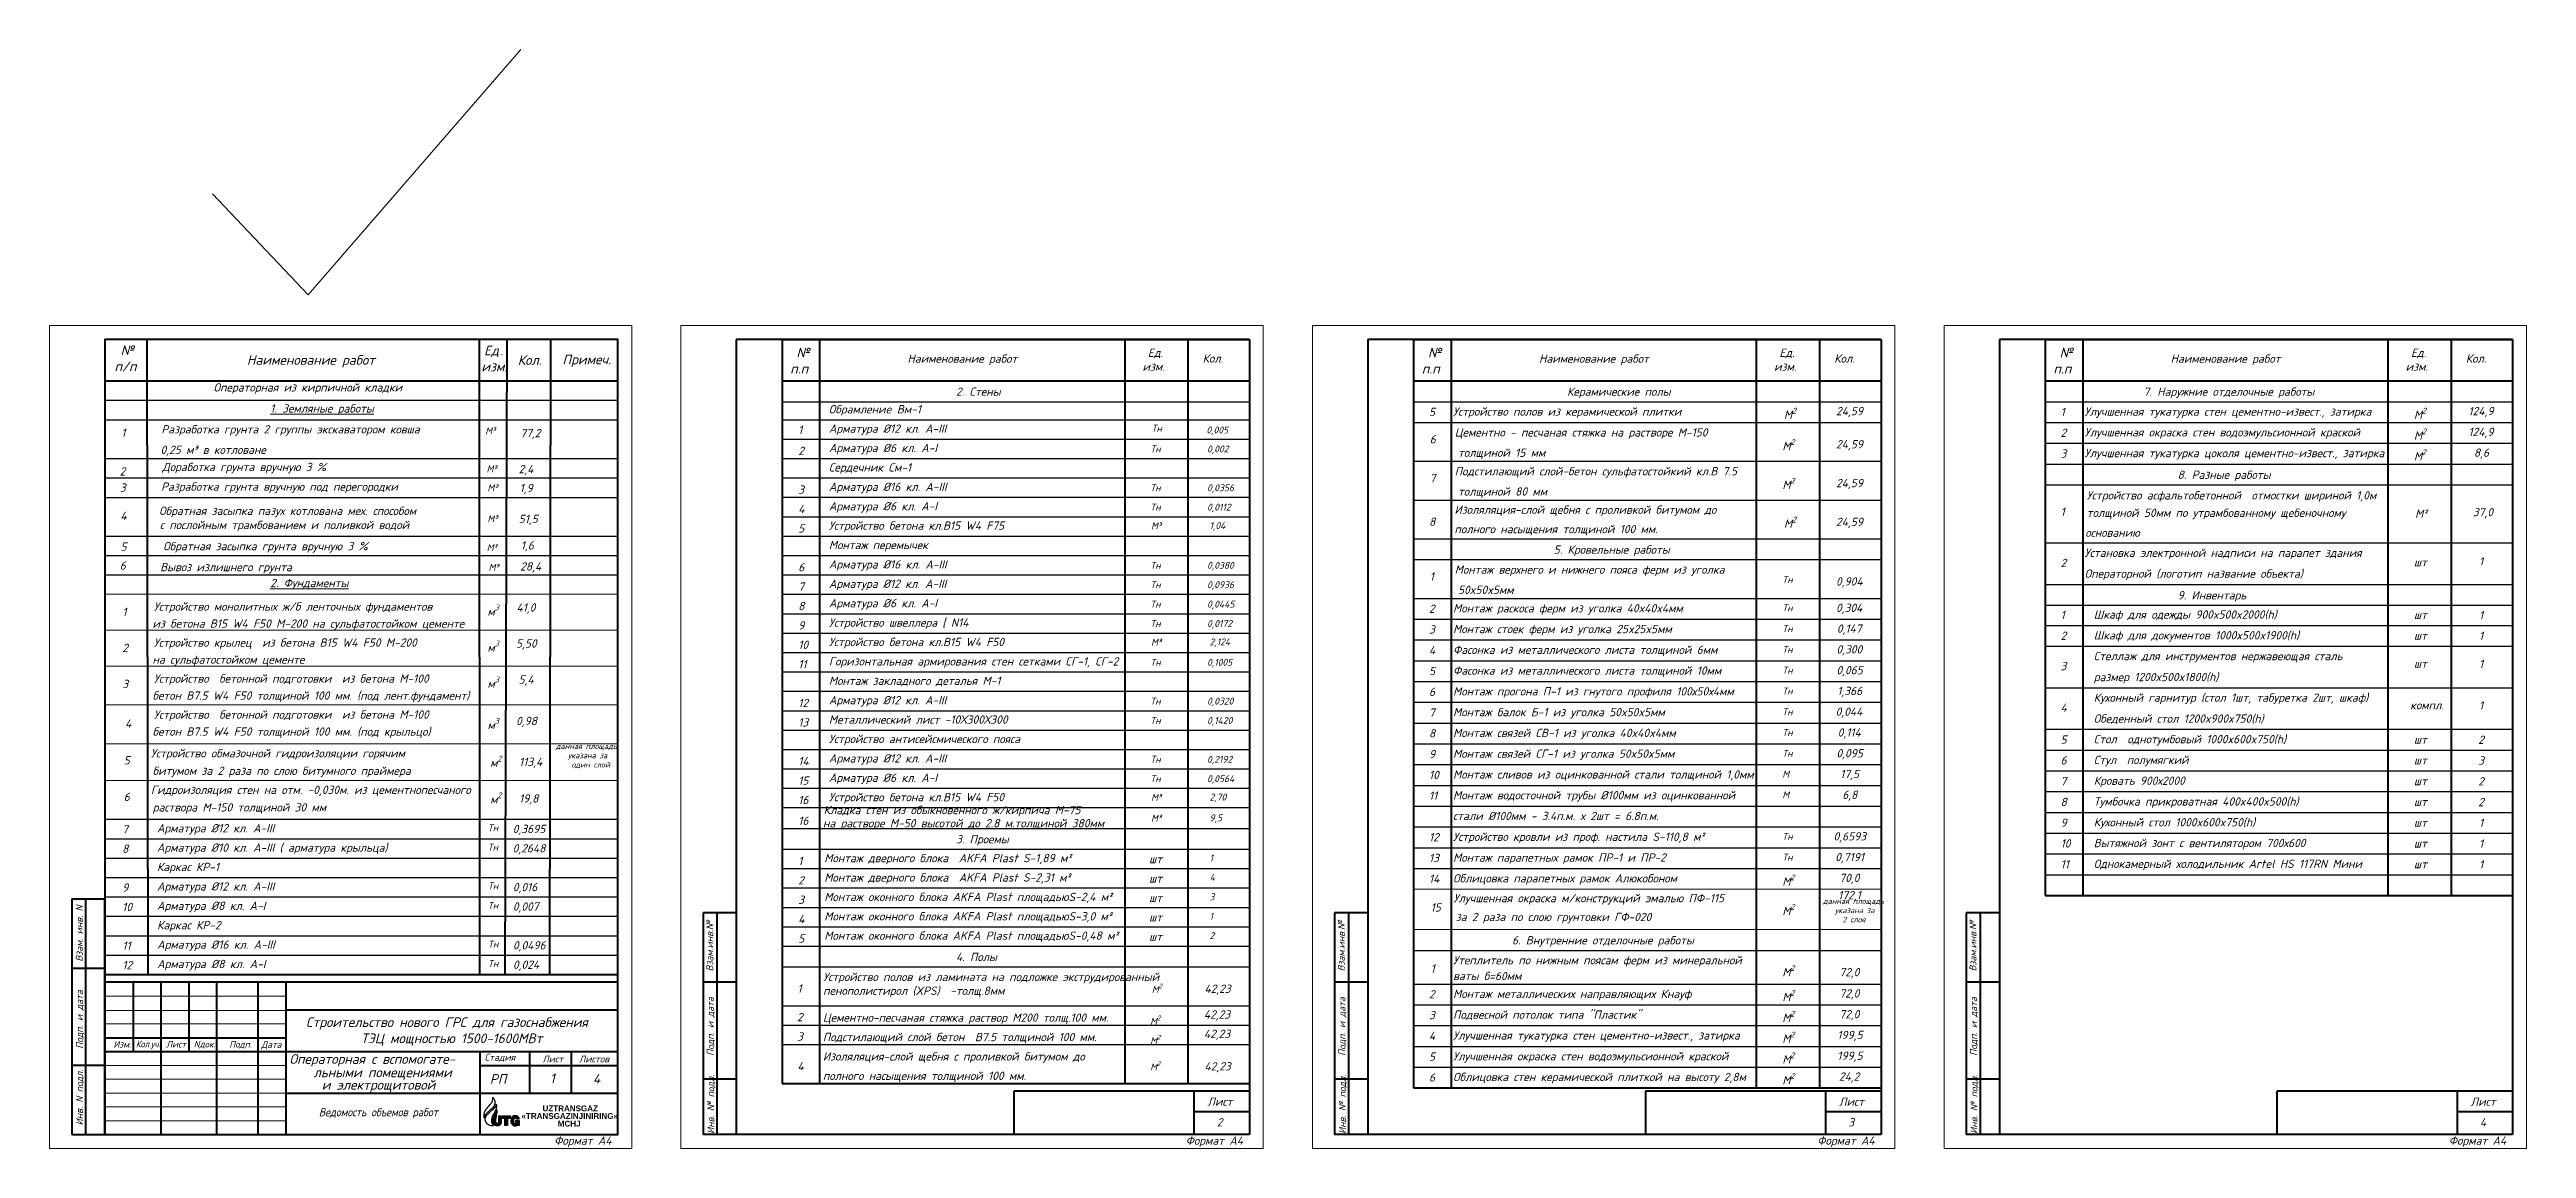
# Model space of a CAD drawing. Extents: x 108150 to 142535, y -18867 to -9422.
# Drawn here: x 141641 to 142535, y -16848 to -16452 of the extents above; entities that cross this region are included whole.
import ezdxf

# ---------------------------------------------------------------- set-up
doc = ezdxf.new("R2010")
doc.units = 0
doc.header["$MEASUREMENT"] = 0
for name, color, linetype in [('12321', 7, 'Continuous'), ('FORMAT', 7, 'Continuous'), ('PDF2_Text', 5, 'Continuous')]:
    doc.layers.add(name, color=color, linetype=linetype)
for name, color, linetype, lineweight in [('SNOVNOY', 3, 'Continuous', 70), ('Выносные', 8, 'Continuous', 15), ('Основные', 4, 'Continuous', 40), ('Текст', 2, 'Continuous', 15)]:
    doc.layers.add(name, color=color, linetype=linetype, lineweight=lineweight)
doc.styles.add('PDF Arial', font='arial.ttf')
doc.styles.add('ГОСТ', font='isocpeur.ttf', dxfattribs={"oblique": 15, "height": 2.5})
doc.styles.add('ГОСТ09', font='isocpeur.ttf', dxfattribs={"width": 0.9, "oblique": 15, "height": 3.5})
doc.styles.add('ГОСТ2.5', font='isocpeur.ttf', dxfattribs={"oblique": 15, "height": 2.5})
doc.styles.add('ГОСТ3', font='isocpeur.ttf', dxfattribs={"oblique": 15, "height": 3})

msp = doc.modelspace()

# ---------------------------------------------------------------- texts
at = {"color": 3, "ltscale": 0.9, "style": 'ГОСТ3', "oblique": 15}
for s, p in [('Шкаф для одежды 900x500x2000(h)', (142378.7652, -16657.1276, -754.4947)), ('Шкаф для документов 1000x500x1900(h)', (142378.7652, -16664.6245, -754.4947)), ('Стеллаж для инструментов нержавеющая сталь', (142378.7652, -16672.1213, -754.4947)), ('размер 1200x500x1800(h)', (142378.7652, -16679.6893, -754.4947)), ('Кухонный гарнитур (стол 1шт, табуретка 2шт, шкаф)', (142378.7652, -16687.1151, -754.4947)), ('Обеденный стол 1200x900x750(h)', (142378.7652, -16694.6831, -754.4947)), ('Стол  однотумбовый 1000x600x750(h)', (142378.7652, -16702.1089, -754.4947)), ('Стул  полумягкий', (142378.7652, -16709.6057, -754.4947)), ('Кровать 900х2000', (142378.7652, -16717.1026, -754.4947)), ('Тумбочка прикроватная 400x400x500(h)', (142378.7652, -16724.5995, -754.4947)), ('Кухонный стол 1000x600x750(h)', (142378.7652, -16732.0964, -754.4947)), ('Вытяжной зонт с вентилятором 700х600', (142378.7652, -16739.5932, -754.4947)), ('Однокамерный холодильник Artel HS 117RN Мини', (142378.7652, -16747.0901, -754.4947))]:
    msp.add_text(s, height=3, dxfattribs=at).set_placement(p)
at = {"color": 2, "ltscale": 0.9, "style": 'ГОСТ3', "oblique": 15}
for s, p in [('0,3695', (141808.4417, -16734.5086, -754.4947)), ('0,2648 ', (141808.4162, -16741.5086, -754.4947)), ('0,016', (141808.4697, -16755.5086, -754.4947)), ('0,007', (141808.4697, -16762.5086, -754.4947)), ('0,0496', (141808.5119, -16776.5086, -754.4947)), ('0,024', (141808.5119, -16783.5086, -754.4947))]:
    msp.add_text(s, height=3, dxfattribs=at).set_placement(p)
at = {"color": 3, "ltscale": 0.9, "char_height": 3, "attachment_point": 1, "style": 'ГОСТ3'}
for s, insert, width in [('1', (142366.8053, -16654.2849, -754.4947), 88.137003), ('\\A1;\\pi1.33764;шт', (142492.9312, -16654.2627, -754.4947), 88.137003), ('2', (142366.8053, -16661.7818, -754.4947), 88.137003), ('\\A1;\\pi1.33764;шт', (142492.9312, -16661.7595, -754.4947), 88.137003), ('3', (142366.8053, -16672.7553, -754.4947), 88.137003), ('\\A1;\\pi1.33764;шт', (142492.9312, -16671.8671, -754.4947), 88.137003), ('4', (142366.8053, -16687.7491, -754.4947), 88.137003), ('компл.', (142492.9312, -16686.8608, -754.4947), 88.137003), ('5', (142366.8053, -16699.2662, -754.4947), 88.137003), ('6', (142366.8053, -16706.7631, -754.4947), 88.137003), ('\\A1;\\pi1.33764;шт', (142492.9312, -16699.2439, -754.4947), 88.137003), ('\\A1;\\pi1.33764;шт', (142492.9312, -16706.7408, -754.4947), 88.137003), ('7', (142366.8053, -16714.26, -754.4947), 88.137003), ('\\A1;\\pi1.33764;шт', (142492.9312, -16714.2377, -754.4947), 88.137003), ('8', (142366.8053, -16721.7568, -754.4947), 88.137003), ('\\A1;\\pi1.33764;шт', (142492.9312, -16721.7346, -754.4947), 88.137003), ('9', (142366.8053, -16729.2537, -754.4947), 88.137003), ('\\A1;\\pi1.33764;шт', (142492.9312, -16729.2314, -754.4947), 88.137003), ('10', (142366.8053, -16736.7506, -754.4947), 88.137003), ('11', (142366.8053, -16744.2475, -754.4947), 88.137003), ('\\A1;\\pi1.33764;шт', (142492.9312, -16736.7283, -754.4947), 88.137003), ('\\A1;\\pi1.33764;шт', (142492.9312, -16736.7283, -754.4947), 88.137003), ('\\A1;\\pi9.05505;1', (142508.7105, -16736.8138, -754.4947), 19.81394), ('\\A1;\\pi1.33764;шт', (142492.9312, -16744.2252, -754.4947), 88.137003)]:
    msp.add_mtext(s, dxfattribs=dict(at, insert=insert, width=width))
at = {"color": 2, "ltscale": 0.9, "char_height": 3, "width": 38.26247, "attachment_point": 1, "style": 'ГОСТ3'}
for s, insert in [('  {\\H0.66667x; данная площадь\\P       указана за \\P        один слой}', (141818.8168, -16702.1759, -754.4947)), ('  {\\H0.66667x; данная площадь\\P       указана за \\P         2 слоя}', (142275.9384, -16758.0657, -754.4947))]:
    msp.add_mtext(s, dxfattribs=dict(at, insert=insert))
at = {"layer": 'FORMAT', "color": 2, "style": 'ГОСТ2.5', "oblique": 15}
for s, p in [('0,005', (142058.6696, -16590.3018, -754.4947)), ('0,002', (142058.9182, -16597.1327, -754.4947)), ('0,0356', (142058.9182, -16611.1327, -754.4947)), ('0,0112', (142058.9182, -16618.1327, -754.4947)), ('0,0380', (142058.9182, -16639.1327, -754.4947)), ('0,0936', (142058.9182, -16646.1327, -754.4947)), ('0,0445', (142058.9182, -16653.1327, -754.4947)), ('0,0172', (142058.9182, -16660.1327, -754.4947)), ('0,1005', (142058.9182, -16674.1327, -754.4947)), ('0,0320', (142058.9182, -16688.1327, -754.4947)), ('0,1420', (142058.9182, -16695.1327, -754.4947)), ('0,2192', (142058.9182, -16709.1327, -754.4947)), ('0,0564', (142058.9182, -16716.1327, -754.4947))]:
    msp.add_text(s, height=2.5, dxfattribs=at).set_placement(p)
at = {"layer": 'PDF2_Text', "lineweight": 25, "char_height": 2.07708, "attachment_point": 7, "style": 'PDF Arial'}
for s, insert in [('{\\fArial|b1|i0|c204|p34;UZTRANSGAZ}', (141819.1943, -16834.9259, -754.4947)), ('{\\fArial|b1|i0|c204|p34;«TRANSGAZINJINIRING»}', (141811.596, -16837.6816, -754.4947)), ('{\\fArial|b1|i0|c204|p34;MCHJ}', (141824.6935, -16840.4373, -754.4947))]:
    msp.add_mtext(s, dxfattribs=dict(at, insert=insert))
at = {"layer": 'SNOVNOY', "color": 3, "insert": (141733.7799, -16800.994, -754.4947), "char_height": 3.5, "width": 108.046652, "attachment_point": 1}
msp.add_mtext('\\pi0.10079;{\\fISOCPEUR|b0|i1|c204|p34;Строительство нового ГРС для газоснабжения \\P\\pi19.88905;ТЭЦ мощностью 1500-1600МВт}', dxfattribs=at)
at = {"layer": 'Текст', "linetype": 'ByBlock', "style": 'ГОСТ', "oblique": 15}
for s, p in [('изм', (141797.1066, -16567.9303, -754.4947)), ('Ед', (141798.0883, -16562.097, -754.4947)), ('.', (141803.9262, -16562.097, -754.4947)), ('.', (141805.288, -16567.9303, -754.4947))]:
    msp.add_text(s, height=3.5, dxfattribs=at).set_placement(p)
at = {"layer": 'Текст', "oblique": 15}
for s, style, p in [('Устройство полов из керамической плитки', 'ГОСТ3', (142147.6618, -16583.8747, -754.4947)), ('Улучшенная тукатурка стен цементно-извест., затирка', 'ГОСТ3', (142375.504, -16583.8747, -754.4947)), ('Улучшенная окраска стен водоэмульсионной краской', 'ГОСТ3', (142375.504, -16591.3716, -754.4947)), ('Улучшенная тукатурка цоколя цементно-извест., затирка', 'ГОСТ3', (142375.504, -16598.8684, -754.4947)), (' Изоляляция-слой щебня с проливкой битумом до', 'ГОСТ3', (142146.2517, -16619.3025, -754.4947)), (' полного насыщения толщиной 100 мм.', 'ГОСТ3', (142146.2517, -16626.3025, -754.4947)), ('Установка электронной надписи на парапет здания', 'ГОСТ3', (142375.504, -16634.8622, -754.4947)), ('Операторной (логотип название объекта)', 'ГОСТ3', (142375.504, -16642.3591, -754.4947)), ('Монтаж раскоса ферм из уголка 40x40x4мм  ', 'ГОСТ3', (142147.6618, -16654.8684, -754.4947)), ('Монтаж стоек ферм из уголка 25x25x5мм  ', 'ГОСТ3', (142147.6618, -16662.3653, -754.4947)), ('Фасонка из металлического листа толщиной 6мм ', 'ГОСТ3', (142147.6618, -16669.8622, -754.4947)), ('Монтаж прогона П-1 из гнутого профиля 100х50х4мм ', 'ГОСТ3', (142147.6618, -16684.856, -754.4947)), ('Фасонка из металлического листа толщиной 10мм ', 'ГОСТ3', (142147.6618, -16677.3591, -754.4947)), ('Монтаж балок Б-1 из уголка 50x50x5мм  ', 'ГОСТ3', (142147.6618, -16692.3528, -754.4947)), ('Монтаж связей СВ-1 из уголка 40x40x4мм', 'ГОСТ3', (142147.6618, -16699.8497, -754.4947)), ('Монтаж связей СГ-1 из уголка 50x50x5мм', 'ГОСТ3', (142147.6618, -16707.3466, -754.4947)), ('Монтаж сливов из оцинкованной стали толщиной 1,0мм ', 'ГОСТ3', (142147.6618, -16714.8435, -754.4947)), ('Монтаж водосточной трубы %%C100мм из оцинкованной', 'ГОСТ3', (142147.6618, -16722.3403, -754.4947)), ('Устройство кровли из проф. настила S-110,8 м² ', 'ГОСТ3', (142147.6618, -16737.3341, -754.4947)), ('стали %%C100мм - 3.4п.м. х 2шт = 6.8п.м.  ', 'ГОСТ3', (142147.6618, -16729.8372, -754.4947)), ('Монтаж парапетных рамок ПР-1 и ПР-2 ', 'ГОСТ3', (142147.6618, -16744.831, -754.4947)), ('Облицовка парапетных рамок Алюкобоном ', 'ГОСТ3', (142147.6618, -16752.3279, -754.4947)), ('Утеплитель по нижным поясам ферм из минеральной', 'ГОСТ3', (142147.6618, -16781.8711, -754.4947)), ('ваты б=60мм ', 'ГОСТ3', (142147.6618, -16787.5777, -754.4947)), ('Монтаж металлических направляющих Кнауф ', 'ГОСТ3', (142147.6618, -16794.0319, -754.4947)), ('Подвесной потолок типа "Пластик" ', 'ГОСТ3', (142147.6618, -16801.5288, -754.4947)), (' Цементно-песчаная стяжка раствор М200 толщ.100 мм.  ', 'ГОСТ3', (141918.4095, -16802.6091, -754.4947)), (' Подстилающий слой бетон  В7.5 толщиной 100 мм.  ', 'ГОСТ3', (141918.4095, -16809.6091, -754.4947)), ('Улучшенная тукатурка стен цементно-извест., затирка', 'ГОСТ3', (142147.6618, -16809.0256, -754.4947)), (' Изоляляция-слой щебня с проливкой битумом до', 'ГОСТ3', (141918.4095, -16816.6091, -754.4947)), ('Улучшенная окраска стен водоэмульсионной краской', 'ГОСТ3', (142147.6618, -16816.5225, -754.4947)), (' полного насыщения толщиной 100 мм.', 'ГОСТ3', (141918.4095, -16823.6091, -754.4947)), ('Облицовка стен керамической плиткой на высоту 2,8м', 'ГОСТ3', (142147.6618, -16824.0194, -754.4947)), ('Формат А4', 'ГОСТ', (141823.3883, -16846.9903, 1433.6043)), ('Формат А4', 'ГОСТ', (142051.1992, -16846.9903, 1433.6043)), ('Формат А4', 'ГОСТ', (142279.0414, -16846.9903, 1433.6043)), ('Формат А4', 'ГОСТ', (142506.8836, -16846.9903, 1433.6043))]:
    msp.add_text(s, height=3, dxfattribs=dict(at, style=style)).set_placement(p)
at = {"layer": 'Текст', "style": 'ГОСТ', "oblique": 15}
for s, p in [('Взам. инв. N', (141653.3198, -16780.9181, 1433.6043)), ('Подп. и дата', (141653.3887, -16812.3784, 1433.6043)), ('Инв. N подл.', (141653.4165, -16839.981, 1433.6043))]:
    msp.add_text(s, height=2.5, rotation=90, dxfattribs=at).set_placement(p)
at = {"layer": 'Текст', "color": 2, "style": 'ГОСТ', "oblique": 15}
for s, height, p in [('Изм.', 2.4, (141664.3887, -16811.9799, 1433.6043)), ('Лист', 2.4, (141683.3918, -16811.9117, 1433.6043)), ('Nдок.', 2.4, (141693.3571, -16811.8887, 1433.6043)), ('Подп.', 2.4, (141706.1713, -16811.9216, 1433.6043)), ('Дата', 2.4, (141717.7417, -16812.039, 1433.6043)), ('Стадия', 2.5, (141798.2817, -16816.6561, 1433.6043)), ('Лист', 2.5, (141819.1242, -16817.295, 1433.6043)), ('Листов', 2.5, (141832.338, -16817.295, 1433.6043))]:
    msp.add_text(s, height=height, dxfattribs=at).set_placement(p)
at = {"layer": 'Текст', "color": 2, "style": 'ГОСТ', "oblique": 15, "width": 0.9}
msp.add_text('Кол.уч.', height=2.4, dxfattribs=at).set_placement((141672.5036, -16811.8407, 1433.6043))
at = {"layer": 'Текст', "attachment_point": 1}
for s, insert, char_height, width, style in [('{\\fISOCPEUR|b0|i0|c204|p34; №^Jп/п }', (141664.7781, -16558.506, -754.4947), 3.5, 865.941396, 'ГОСТ'), ('{\\fISOCPEUR|b0|i0|c204|p34;Наименование работ}', (141712.5221, -16562.0163, -754.4947), 3.5, 865.941396, 'ГОСТ'), ('{\\fISOCPEUR|b0|i0|c204|p34;Кол.}', (141810.2399, -16562.0451, -754.4947), 3.5, 865.941396, 'ГОСТ'), ('Примеч.', (141826.3906, -16561.8304, -754.4947), 3.5, 865.941396, 'ГОСТ'), (' №\\Pп.п', (141908.5439, -16559.3517, -754.4947), 3.5, 865.941396, 'ГОСТ'), ('Наименование работ', (141950.8162, -16561.7903, -754.4947), 3, 865.941396, 'ГОСТ'), (' Ед.\\Pизм.', (142035.6186, -16559.671, -754.4947), 3, 865.941396, 'ГОСТ'), ('Кол.', (142057.2963, -16561.721, -754.4947), 3, 865.941396, 'ГОСТ'), (' №\\Pп.п', (142136.3861, -16559.3517, -754.4947), 3.5, 865.941396, 'ГОСТ'), ('Наименование работ', (142178.6584, -16561.7903, -754.4947), 3, 865.941396, 'ГОСТ'), (' Ед.\\Pизм.', (142263.4608, -16559.671, -754.4947), 3, 865.941396, 'ГОСТ'), ('Кол.', (142285.1385, -16561.721, -754.4947), 3, 865.941396, 'ГОСТ'), (' №\\Pп.п', (142364.2283, -16559.3517, -754.4947), 3.5, 865.941396, 'ГОСТ'), ('Наименование работ', (142406.5006, -16561.7903, -754.4947), 3, 865.941396, 'ГОСТ'), (' Ед.\\Pизм.', (142491.303, -16559.671, -754.4947), 3, 865.941396, 'ГОСТ'), ('Кол.', (142512.9807, -16561.721, -754.4947), 3, 865.941396, 'ГОСТ'), ('   Операторная из кирпичной кладки', (141694.7764, -16572.1668, -754.4947), 3, 865.941396, 'ГОСТ'), ('              2. Стены', (141941.6038, -16573.7032, -754.4947), 3, 115.731719, 'ГОСТ'), ('\\pi1.33764;              {\\A1;Керамические полы}', (142160.6877, -16573.7032, -754.4947), 3, 865.941396, 'ГОСТ'), ('      7. Наружние отделочные работы', (142385.3052, -16573.7032, -754.4947), 3, 865.941396, 'ГОСТ'), ('\\pi43.113;{\\L1. Земляные работы}', (141677.837, -16579.7629, -754.4947), 3, 115.731719, 'ГОСТ'), (' Обрамлениe Вм-1', (141920.5645, -16580.0393, -754.4947), 3, 865.941396, 'ГОСТ3'), ('5', (142138.9631, -16581.032, -754.4947), 3, 865.941396, 'ГОСТ3'), ('\\A1;\\pi1.1147;М{\\H0.7x;\\S2^ ;}', (142265.8858, -16581.0098, -754.4947), 3, 7.765925, 'ГОСТ3'), ('\\A1;\\pi4.93005;24,59', (142280.8683, -16580.7205, -754.4947), 3, 19.81394, 'ГОСТ3'), ('1', (142366.8053, -16581.032, -754.4947), 3, 865.941396, 'ГОСТ3'), ('\\A1;\\pi1.33764;М{\\H0.7x;\\S2^ ;}', (142492.9312, -16581.0098, -754.4947), 3, 865.941396, 'ГОСТ'), ('\\A1;\\pi5.23005;124,9', (142508.7105, -16580.7205, -754.4947), 3, 19.81394, 'ГОСТ3'), ('1', (141667.2018, -16588.5448, -754.4947), 3, 865.941396, 'ГОСТ'), ('Разработка грунта 2 группы экскаватором ковша  ', (141681.6737, -16587.2895, -754.4947), 3, 865.941396, 'ГОСТ3'), (' {\\H0.83333x;М³}', (141796.607, -16588.099, -754.4947), 3, 865.941396, 'ГОСТ3'), ('77,2', (141811.1531, -16588.6587, -754.4947), 3, 865.941396, 'ГОСТ3'), ('1', (141911.4058, -16587.452, -754.4947), 3, 865.941396, 'ГОСТ'), (' Арматура %%C12 кл. А-III', (141920.5785, -16587.0393, -754.4947), 3, 865.941396, 'ГОСТ3'), (' {\\H0.83333x; Тн}', (142035.4071, -16587.1386, -754.4947), 3, 865.941396, 'ГОСТ'), ('6', (142139.223, -16590.8851, -754.4947), 3, 865.941396, 'ГОСТ3'), ('Цементно - песчаная стяжка на растворе М-150', (142148.2468, -16588.4048, -754.4947), 3, 122.419364, 'ГОСТ3'), ('\\A1;\\pi1.33764;М{\\H0.7x;\\S2^ ;}', (142265.1096, -16592.3265, -754.4947), 3, 7.765925, 'ГОСТ3'), ('\\A1;\\pi-1.09396;24,59', (142286.8863, -16592.6941, -754.4947), 3, 7.765925, 'ГОСТ3'), ('2', (142366.8053, -16588.5289, -754.4947), 3, 865.941396, 'ГОСТ3'), ('\\A1;\\pi1.33764;М{\\H0.7x;\\S2^ ;}', (142492.9312, -16588.5066, -754.4947), 3, 865.941396, 'ГОСТ'), ('\\A1;\\pi5.23005;124,9', (142508.7105, -16588.2174, -754.4947), 3, 19.81394, 'ГОСТ3'), ('Доработка грунта вручную 3 %', (141682.0001, -16600.8913, -754.4947), 3, 865.941396, 'ГОСТ3'), (' 0,25 м³ в котловане', (141679.4712, -16594.6847, -754.4947), 3, 865.941396, 'ГОСТ3'), ('2,4', (141810.579, -16601.6302, -754.4947), 3, 865.941396, 'ГОСТ3'), ('2', (141911.4245, -16595.0589, -754.4947), 3, 865.941396, 'ГОСТ'), (' Арматура %%C6 кл. А-I', (141920.5785, -16594.0393, -754.4947), 3, 865.941396, 'ГОСТ3'), (' Сердечник См-1', (141920.5645, -16601.0393, -754.4947), 3, 865.941396, 'ГОСТ3'), (' {\\H0.83333x; Тн}', (142034.9485, -16594.6364, -754.4947), 3, 865.941396, 'ГОСТ'), ('толщиной 15 мм  ', (142149.4257, -16595.7349, -754.4947), 3, 122.419364, 'ГОСТ3'), ('3', (142366.8053, -16596.0258, -754.4947), 3, 865.941396, 'ГОСТ3'), ('\\A1;\\pi1.33764;М{\\H0.7x;\\S2^ ;}', (142492.9312, -16596.0035, -754.4947), 3, 865.941396, 'ГОСТ'), ('\\A1;\\pi7.18005;8,6', (142508.7105, -16595.7143, -754.4947), 3, 19.81394, 'ГОСТ3'), ('2', (141666.625, -16602.4848, -754.4947), 3, 865.941396, 'ГОСТ'), ('3', (141666.6992, -16608.3454, -754.4947), 3, 865.941396, 'ГОСТ'), ('Разработка грунта вручную под перегородки', (141681.5895, -16607.9662, -754.4947), 3, 865.941396, 'ГОСТ3'), (' {\\H0.83333x;М³}', (141797.074, -16601.8204, -754.4947), 3, 865.941396, 'ГОСТ3'), (' {\\H0.83333x;М³}', (141797.3972, -16608.6756, -754.4947), 3, 865.941396, 'ГОСТ3'), ('1,9', (141810.9022, -16608.4854, -754.4947), 3, 865.941396, 'ГОСТ3'), ('3', (141911.4245, -16609.0589, -754.4947), 3, 865.941396, 'ГОСТ'), (' Арматура %%C16 кл. А-III', (141920.5785, -16608.0393, -754.4947), 3, 865.941396, 'ГОСТ3'), (' {\\H0.83333x; Тн}', (142034.9485, -16608.6364, -754.4947), 3, 865.941396, 'ГОСТ'), ('7', (142139.223, -16604.8851, -754.4947), 3, 865.941396, 'ГОСТ3'), ('Подстилающий слой-бетон сульфатостойкий кл.В 7.5', (142148.2468, -16602.4048, -754.4947), 3, 122.419364, 'ГОСТ3'), ('толщиной 80 мм  ', (142149.4257, -16609.7349, -754.4947), 3, 122.419364, 'ГОСТ3'), ('\\A1;\\pi1.33764;М{\\H0.7x;\\S2^ ;}', (142265.1096, -16606.3265, -754.4947), 3, 7.765925, 'ГОСТ3'), ('\\A1;\\pi-1.09396;24,59', (142286.8863, -16606.6941, -754.4947), 3, 7.765925, 'ГОСТ3'), ('      8. Разные работы', (142397.5679, -16603.6907, -754.4947), 3, 865.941396, 'ГОСТ'), ('4', (141666.9204, -16618.5044, -754.4947), 3, 865.941396, 'ГОСТ'), ('Обратная засыпка пазух котлована мех. способом  ', (141680.8712, -16616.7134, -754.4947), 3, 865.941396, 'ГОСТ3'), ('4', (141911.4245, -16616.0589, -754.4947), 3, 865.941396, 'ГОСТ'), (' Арматура %%C6 кл. А-I', (141920.5785, -16615.0393, -754.4947), 3, 865.941396, 'ГОСТ3'), (' {\\H0.83333x; Тн}', (142034.9485, -16615.6364, -754.4947), 3, 865.941396, 'ГОСТ'), ('1', (142366.815, -16617.0527, -754.4947), 3, 865.941396, 'ГОСТ3'), ('Устройство асфальтобетонной  отмостки шириной 1,0м', (142376.2513, -16611.1282, -754.4947), 3, 126.902548, 'ГОСТ3'), ('толщиной 50мм по утрамбованному щебеночному ', (142376.2513, -16617.411, -754.4947), 3, 126.902548, 'ГОСТ3'), ('\\A1;\\pi1.1147;М²', (142493.5597, -16617.7314, -754.4947), 3, 7.765925, 'ГОСТ3'), ('\\A1;\\pi0.10604;37,0', (142515.4101, -16617.1626, -754.4947), 3, 7.765925, 'ГОСТ3'), ('с послойным трамбованием и поливкой водой', (141681.1594, -16621.8164, -754.4947), 3, 865.941396, 'ГОСТ3'), (' {\\H0.83333x;М³}', (141797.373, -16619.8476, -754.4947), 3, 865.941396, 'ГОСТ3'), ('51,5', (141810.5825, -16619.6267, -754.4947), 3, 865.941396, 'ГОСТ3'), ('5', (141911.4245, -16623.0589, -754.4947), 3, 865.941396, 'ГОСТ'), (' Устройство бетона кл.В15 W4 F75', (141920.5785, -16622.0393, -754.4947), 3, 865.941396, 'ГОСТ3'), (' {\\H0.83333x;М³}', (142036.7946, -16622.3906, -754.4947), 3, 865.941396, 'ГОСТ3'), (' {\\H0.83333x;1,04}', (142057.8987, -16622.2605, -754.4947), 3, 865.941396, 'ГОСТ3'), ('8', (142138.9839, -16620.6174, -754.4947), 3, 865.941396, 'ГОСТ3'), ('\\A1;\\pi1.33764;М{\\H0.7x;\\S2^ ;}', (142265.6809, -16620.3265, -754.4947), 3, 7.765925, 'ГОСТ3'), ('\\A1;\\pi-1.09396;24,59', (142286.8863, -16620.6941, -754.4947), 3, 7.765925, 'ГОСТ3'), ('основанию', (142375.7347, -16624.6001, -754.4947), 3, 126.902548, 'ГОСТ3'), ('6', (141666.6777, -16636.4556, -754.4947), 3, 865.941396, 'ГОСТ'), ('5', (141666.9457, -16629.6392, -754.4947), 3, 865.941396, 'ГОСТ'), ('Вывоз излишнего грунта ', (141681.2551, -16637.0163, -754.4947), 3, 865.941396, 'ГОСТ3'), ('Обратная засыпка грунта вручную 3 %', (141682.3368, -16629.4609, -754.4947), 3, 865.941396, 'ГОСТ3'), (' {\\H0.83333x;М²}', (141797.1493, -16630.2352, -754.4947), 3, 865.941396, 'ГОСТ3'), (' {\\H0.83333x;М³}', (141797.7915, -16637.3728, -754.4947), 3, 865.941396, 'ГОСТ3'), ('28,4', (141811.1205, -16636.7718, -754.4947), 3, 865.941396, 'ГОСТ3'), ('1,6', (141811.3352, -16629.1886, -754.4947), 3, 865.941396, 'ГОСТ3'), ('6', (141911.4245, -16637.0589, -754.4947), 3, 865.941396, 'ГОСТ'), (' Арматура %%C16 кл. А-III', (141920.5785, -16636.0393, -754.4947), 3, 865.941396, 'ГОСТ3'), (' Монтаж перемычек  ', (141920.5785, -16629.0393, -754.4947), 3, 865.941396, 'ГОСТ3'), (' {\\H0.83333x; Тн}', (142034.9485, -16636.6364, -754.4947), 3, 865.941396, 'ГОСТ'), ('\\pi1.33764;             5. Кровельные работы', (142157.7944, -16630.6969, -754.4947), 3, 865.941396, 'ГОСТ'), ('2', (142366.8053, -16635.4962, -754.4947), 3, 865.941396, 'ГОСТ3'), ('\\A1;\\pi1.33764;шт', (142492.9312, -16635.2471, -754.4947), 3, 865.941396, 'ГОСТ'), ('\\A1;\\pi9.05505;1', (142508.7105, -16634.9579, -754.4947), 3, 19.81394, 'ГОСТ3'), ('\\pi43.113;{\\L2. Фундаменты}', (141677.837, -16642.7629, -754.4947), 3, 115.731719, 'ГОСТ'), ('7', (141911.4245, -16644.0589, -754.4947), 3, 865.941396, 'ГОСТ'), (' Арматура %%C12 кл. А-III', (141920.5785, -16643.0393, -754.4947), 3, 865.941396, 'ГОСТ3'), (' {\\H0.83333x; Тн}', (142034.9485, -16643.6364, -754.4947), 3, 865.941396, 'ГОСТ'), ('1', (142139.223, -16640.382, -754.4947), 3, 865.941396, 'ГОСТ3'), ('Монтаж верхнего и нижнего пояса ферм из уголка', (142148.2468, -16637.9017, -754.4947), 3, 122.419364, 'ГОСТ3'), ('50x50x5мм', (142149.4257, -16645.2318, -754.4947), 3, 122.419364, 'ГОСТ3'), ('\\pi1.33764;{\\H0.83333x;Тн}', (142265.1096, -16641.8234, -754.4947), 3, 865.941396, 'ГОСТ'), ('\\A1;\\pi-1.09396;0,904', (142286.8863, -16642.1909, -754.4947), 3, 7.765925, 'ГОСТ3'), ('1', (141667.6145, -16653.186, -754.4947), 3, 865.941396, 'ГОСТ3'), ('Устройство монолитных ж/б ленточных фундаментов', (141678.9688, -16651.2553, -754.4947), 3, 865.941396, 'ГОСТ3'), ('\\A1;\\pi1.11471;м{\\H0.7x;\\S3^ ;}', (141798.189, -16652.0331, -754.4947), 3, 7.765925, 'ГОСТ'), ('\\A1;\\pi0.25604;41,0', (141809.5181, -16651.6019, -754.4947), 3, 7.765925, 'ГОСТ'), ('8', (141911.4245, -16651.0589, -754.4947), 3, 865.941396, 'ГОСТ'), (' Арматура %%C6 кл. А-I', (141920.5785, -16650.0393, -754.4947), 3, 865.941396, 'ГОСТ3'), (' {\\H0.83333x; Тн}', (142034.9485, -16650.6364, -754.4947), 3, 865.941396, 'ГОСТ'), ('2', (142138.9631, -16652.0258, -754.4947), 3, 865.941396, 'ГОСТ3'), ('\\pi1.33764;{\\H0.83333x;Тн}', (142265.089, -16652.0035, -754.4947), 3, 865.941396, 'ГОСТ'), ('\\A1;\\pi4.93005;0,304', (142280.8683, -16651.7143, -754.4947), 3, 19.81394, 'ГОСТ3'), ('      {\\C3;9. Инвентарь}', (142397.5679, -16647.1813, -754.4947), 3, 865.941396, 'ГОСТ'), ('\\A1;\\pi9.05505;{\\C3;1}', (142508.7105, -16654.3482, -754.4947), 3, 19.81394, 'ГОСТ3'), ('из бетона В15 W4 F50 М-200 на сульфатостойком цементе ', (141678.4796, -16657.3885, -754.4947), 3, 865.941396, 'ГОСТ3'), ('Устройство крылец  из бетона В15 W4 F50 М-200', (141678.9688, -16664.249, -754.4947), 3, 865.941396, 'ГОСТ3'), ('9', (141911.4245, -16658.0589, -754.4947), 3, 865.941396, 'ГОСТ'), (' Устройство швеллера [ N14', (141920.5785, -16657.0393, -754.4947), 3, 865.941396, 'ГОСТ3'), (' Устройство бетона кл.В15 W4 F50', (141920.5785, -16664.0393, -754.4947), 3, 865.941396, 'ГОСТ3'), (' {\\H0.83333x; Тн}', (142034.9485, -16657.6364, -754.4947), 3, 865.941396, 'ГОСТ'), (' {\\H0.83333x;2,124}', (142057.8987, -16664.2605, -754.4947), 3, 865.941396, 'ГОСТ3'), ('3', (142138.9631, -16659.5227, -754.4947), 3, 865.941396, 'ГОСТ3'), ('\\pi1.33764;{\\H0.83333x;Тн}', (142265.089, -16659.5004, -754.4947), 3, 865.941396, 'ГОСТ'), ('\\A1;\\pi5.23005;0,147', (142280.8683, -16659.2111, -754.4947), 3, 19.81394, 'ГОСТ3'), ('\\A1;\\pi9.05505;{\\C3;1}', (142508.7105, -16661.8451, -754.4947), 3, 19.81394, 'ГОСТ3'), ('2', (141667.6145, -16666.1797, -754.4947), 3, 865.941396, 'ГОСТ3'), ('на сульфатостойком цементе\\P ', (141678.4796, -16670.3821, -754.4947), 3, 865.941396, 'ГОСТ3'), ('\\A1;\\pi1.11471;м{\\H0.7x;\\S3^ ;}', (141798.189, -16665.0268, -754.4947), 3, 7.765925, 'ГОСТ'), ('\\A1;\\pi0.10604;5,50', (141809.5181, -16664.5956, -754.4947), 3, 7.765925, 'ГОСТ'), ('10', (141911.4245, -16665.0589, -754.4947), 3, 865.941396, 'ГОСТ'), ('11', (141911.4245, -16672.0589, -754.4947), 3, 865.941396, 'ГОСТ'), (' Горизонтальная армирования стен сетками СГ-1, СГ-2', (141920.5785, -16671.0393, -754.4947), 3, 865.941396, 'ГОСТ3'), (' {\\H0.83333x;М³}', (142036.7946, -16664.3906, -754.4947), 3, 865.941396, 'ГОСТ3'), (' {\\H0.83333x; Тн}', (142034.9485, -16671.6364, -754.4947), 3, 865.941396, 'ГОСТ'), ('4', (142138.9631, -16667.0196, -754.4947), 3, 865.941396, 'ГОСТ3'), ('\\pi1.33764;{\\H0.83333x;Тн}', (142265.089, -16666.9973, -754.4947), 3, 865.941396, 'ГОСТ'), ('\\A1;\\pi5.08005;0,300', (142280.8683, -16666.708, -754.4947), 3, 19.81394, 'ГОСТ3'), ('\\A1;\\pi9.05505;{\\C3;1}', (142508.7105, -16671.9526, -754.4947), 3, 19.81394, 'ГОСТ3'), ('3', (141667.629, -16679.1733, -754.4947), 3, 865.941396, 'ГОСТ3'), ('Устройство  бетонной подготовки  из бетона М-100', (141678.9833, -16677.2426, -754.4947), 3, 865.941396, 'ГОСТ3'), ('\\A1;\\pi1.11471;м{\\H0.7x;\\S3^ ;}', (141798.2035, -16678.0204, -754.4947), 3, 7.765925, 'ГОСТ'), ('\\A1;\\pi1.00604;5,4', (141809.5326, -16677.5892, -754.4947), 3, 7.765925, 'ГОСТ'), (' Монтаж закладного деталья М-1', (141920.5785, -16678.0393, -754.4947), 3, 865.941396, 'ГОСТ3'), ('5', (142138.9631, -16674.5164, -754.4947), 3, 865.941396, 'ГОСТ3'), ('6', (142138.9631, -16682.0133, -754.4947), 3, 865.941396, 'ГОСТ3'), ('\\pi1.33764;{\\H0.83333x;Тн}', (142265.089, -16674.4941, -754.4947), 3, 865.941396, 'ГОСТ'), ('\\pi1.33764;{\\H0.83333x;Тн}', (142265.089, -16681.991, -754.4947), 3, 865.941396, 'ГОСТ'), ('\\A1;\\pi5.08005;0,065', (142280.8683, -16674.2049, -754.4947), 3, 19.81394, 'ГОСТ3'), ('\\A1;\\pi5.38005;1,366', (142280.8683, -16681.7018, -754.4947), 3, 19.81394, 'ГОСТ3'), ('бетон В7.5 W4 F50 толщиной 100 мм. (под лент.фундамент) ', (141678.494, -16683.3758, -754.4947), 3, 865.941396, 'ГОСТ3'), ('Устройство  бетонной подготовки  из бетона М-100', (141679.0094, -16690.2363, -754.4947), 3, 865.941396, 'ГОСТ3'), ('12', (141911.4245, -16686.0589, -754.4947), 3, 865.941396, 'ГОСТ'), (' Арматура %%C12 кл. А-III', (141920.5785, -16685.0393, -754.4947), 3, 865.941396, 'ГОСТ3'), (' {\\H0.83333x; Тн}', (142034.9485, -16685.6364, -754.4947), 3, 865.941396, 'ГОСТ'), ('7', (142138.9631, -16689.5102, -754.4947), 3, 865.941396, 'ГОСТ3'), ('\\pi1.33764;{\\H0.83333x;Тн}', (142265.089, -16689.4879, -754.4947), 3, 865.941396, 'ГОСТ'), ('\\A1;\\pi4.78005;0,044', (142280.8683, -16689.1986, -754.4947), 3, 19.81394, 'ГОСТ3'), ('\\A1;\\pi9.05505;{\\C3;1}', (142508.7105, -16686.9463, -754.4947), 3, 19.81394, 'ГОСТ3'), ('4', (141668.584, -16693.503, -754.4947), 3, 865.941396, 'ГОСТ3'), ('бетон В7.5 W4 F50 толщиной 100 мм. (под крыльцо) ', (141678.5201, -16696.3695, -754.4947), 3, 865.941396, 'ГОСТ3'), ('\\A1;\\pi1.11471;м{\\H0.7x;\\S3^ ;}', (141798.2035, -16692.9798, -754.4947), 3, 7.765925, 'ГОСТ'), ('\\A1;\\pi0.10604;0,98', (141809.5326, -16692.5486, -754.4947), 3, 7.765925, 'ГОСТ'), ('13', (141911.4245, -16693.0589, -754.4947), 3, 865.941396, 'ГОСТ'), (' Устройство антисейсмического пояса   ', (141920.5785, -16699.0393, -754.4947), 3, 865.941396, 'ГОСТ3'), (' Металлический лист -10Х300Х300', (141920.5785, -16692.0393, -754.4947), 3, 865.941396, 'ГОСТ3'), (' {\\H0.83333x; Тн}', (142034.9485, -16692.6364, -754.4947), 3, 865.941396, 'ГОСТ'), ('8', (142138.9631, -16697.0071, -754.4947), 3, 865.941396, 'ГОСТ3'), ('\\pi1.33764;{\\H0.83333x;Тн}', (142265.089, -16696.9848, -754.4947), 3, 865.941396, 'ГОСТ'), ('\\A1;\\pi5.53005;0,114', (142280.8683, -16696.6955, -754.4947), 3, 19.81394, 'ГОСТ3'), ('\\A1;\\pi8.75505;{\\C3;2}', (142508.7105, -16699.3294, -754.4947), 3, 19.81394, 'ГОСТ3'), ('5', (141668.0939, -16706.7421, -754.4947), 3, 865.941396, 'ГОСТ3'), ('Устройство обмазочной гидроизоляции горячим ', (141677.9076, -16704.1799, -754.4947), 3, 865.941396, 'ГОСТ'), ('\\A1;\\pi1.11471;м{\\H0.7x;\\S2^ ;}', (141799.1992, -16706.6044, -754.4947), 3, 7.765925, 'ГОСТ'), ('\\A1;113,4', (141810.7141, -16707.2965, -754.4947), 3, 7.90814, 'ГОСТ'), ('14', (141911.4245, -16707.0589, -754.4947), 3, 865.941396, 'ГОСТ'), (' Арматура %%C12 кл. А-III', (141920.5785, -16706.0393, -754.4947), 3, 865.941396, 'ГОСТ3'), (' {\\H0.83333x; Тн}', (142034.9485, -16706.6364, -754.4947), 3, 865.941396, 'ГОСТ'), ('9', (142138.9631, -16704.5039, -754.4947), 3, 865.941396, 'ГОСТ3'), ('\\pi1.33764;{\\H0.83333x;Тн}', (142265.089, -16704.4817, -754.4947), 3, 865.941396, 'ГОСТ'), ('\\A1;\\pi5.08005;0,095', (142280.8683, -16704.1924, -754.4947), 3, 19.81394, 'ГОСТ3'), ('\\A1;\\pi8.75505;{\\C3;3}', (142508.7105, -16706.8263, -754.4947), 3, 19.81394, 'ГОСТ3'), ('Гидроизоляция стен на отм. -0,030м. из цементнопесчаного ', (141677.9102, -16717.393, -754.4947), 3, 865.941396, 'ГОСТ'), ('битумом за 2 раза по слою битумного праймера ', (141678.5448, -16710.5187, -754.4947), 3, 865.941396, 'ГОСТ'), ('15', (141911.4245, -16714.0589, -754.4947), 3, 865.941396, 'ГОСТ'), (' Арматура %%C6 кл. А-I', (141920.5785, -16713.0393, -754.4947), 3, 865.941396, 'ГОСТ3'), (' {\\H0.83333x; Тн}', (142034.9485, -16713.6364, -754.4947), 3, 865.941396, 'ГОСТ'), ('10', (142138.9631, -16712.0008, -754.4947), 3, 865.941396, 'ГОСТ3'), ('\\pi1.33764;{\\H0.83333x;М}', (142265.089, -16711.9785, -754.4947), 3, 865.941396, 'ГОСТ'), ('\\A1;\\pi6.43005;17,5', (142280.8683, -16711.6893, -754.4947), 3, 19.81394, 'ГОСТ3'), ('\\A1;\\pi8.75505;{\\C3;2}', (142508.7105, -16714.3232, -754.4947), 3, 19.81394, 'ГОСТ3'), ('6', (141668.0965, -16719.9551, -754.4947), 3, 865.941396, 'ГОСТ3'), ('раствора М-150 толщиной 30 мм', (141678.5474, -16723.7318, -754.4947), 3, 865.941396, 'ГОСТ'), ('\\A1;\\pi1.11471;м{\\H0.7x;\\S2^ ;}', (141799.2017, -16719.8175, -754.4947), 3, 7.765925, 'ГОСТ'), ('\\A1;19,8', (141810.7166, -16720.5096, -754.4947), 3, 7.90814, 'ГОСТ'), ('16', (141911.4245, -16721.0589, -754.4947), 3, 865.941396, 'ГОСТ'), ('Кладка стен из обыкновенного ж/кирпича М-75', (141920.5824, -16724.6884, -754.4947), 3, 865.941396, 'ГОСТ3'), (' Устройство бетона кл.В15 W4 F50', (141920.5785, -16720.0393, -754.4947), 3, 865.941396, 'ГОСТ3'), (' {\\H0.83333x;М³}', (142036.7946, -16720.3906, -754.4947), 3, 865.941396, 'ГОСТ3'), (' {\\H0.83333x;2,70}', (142057.8987, -16720.2605, -754.4947), 3, 865.941396, 'ГОСТ3'), ('11', (142138.9631, -16719.4977, -754.4947), 3, 865.941396, 'ГОСТ3'), ('\\pi1.33764;{\\H0.83333x;М}', (142265.089, -16719.4754, -754.4947), 3, 865.941396, 'ГОСТ'), ('\\A1;\\pi7.18005;6,8', (142280.8683, -16719.1862, -754.4947), 3, 19.81394, 'ГОСТ3'), ('\\A1;\\pi8.75505;{\\C3;2}', (142508.7105, -16721.8201, -754.4947), 3, 19.81394, 'ГОСТ3'), ('7', (141667.5278, -16731.6624, -754.4947), 3, 865.941396, 'ГОСТ'), (' Арматура %%C12 кл. А-III', (141678.1607, -16731.2461, -754.4947), 3, 865.941396, 'ГОСТ3'), (' {\\H0.83333x; Тн}', (141795.9649, -16731.3453, -754.4947), 3, 865.941396, 'ГОСТ3'), ('16', (141911.4245, -16728.5558, -754.4947), 3, 865.941396, 'ГОСТ'), ('на растворе М-50 высотой до 2.8 м.толщиной 380мм ', (141920.3484, -16729.4453, -754.4947), 3, 865.941396, 'ГОСТ3'), ('              3. Проемы', (141941.6038, -16735.2001, -754.4947), 3, 865.941396, 'ГОСТ'), (' {\\H0.83333x;М³}', (142036.7946, -16727.8875, -754.4947), 3, 865.941396, 'ГОСТ3'), (' {\\H0.83333x;9,5}', (142057.8987, -16727.7574, -754.4947), 3, 865.941396, 'ГОСТ3'), ('12', (142138.9631, -16734.4915, -754.4947), 3, 865.941396, 'ГОСТ3'), ('\\pi1.33764;{\\H0.83333x;Тн}', (142265.089, -16734.4692, -754.4947), 3, 865.941396, 'ГОСТ'), ('\\A1;\\pi4.03005;0,6593', (142280.8683, -16734.1799, -754.4947), 3, 19.81394, 'ГОСТ3'), ('\\A1;\\pi9.05505;{\\C3;1}', (142508.7105, -16729.317, -754.4947), 3, 19.81394, 'ГОСТ3'), ('8', (141667.5278, -16738.6624, -754.4947), 3, 865.941396, 'ГОСТ'), (' Арматура %%C10 кл. А-III ( арматура крыльца)', (141678.1607, -16738.2461, -754.4947), 3, 865.941396, 'ГОСТ3'), (' {\\H0.83333x; Тн}', (141795.9395, -16738.3453, -754.4947), 3, 865.941396, 'ГОСТ3'), ('1', (141911.4245, -16743.0526, -754.4947), 3, 865.941396, 'ГОСТ'), (' Монтаж дверного блока  АKFA Plast S-1,89 м²', (141918.9136, -16742.0331, -754.4947), 3, 865.941396, 'ГОСТ3'), ('\\A1;\\pi1.20159;шт', (142036.7946, -16742.3844, -754.4947), 3, 865.941396, 'ГОСТ3'), (' {\\H0.83333x;1}', (142057.8987, -16742.2543, -754.4947), 3, 865.941396, 'ГОСТ3'), ('13', (142138.9631, -16741.9883, -754.4947), 3, 865.941396, 'ГОСТ3'), ('\\pi1.33764;{\\H0.83333x;Тн}', (142265.089, -16741.966, -754.4947), 3, 865.941396, 'ГОСТ'), ('\\A1;\\pi4.63005;0,7191', (142280.8683, -16741.6768, -754.4947), 3, 19.81394, 'ГОСТ3'), ('\\A1;\\pi9.05505;{\\C3;1}', (142508.7105, -16736.8138, -754.4947), 3, 19.81394, 'ГОСТ3'), ('\\A1;\\pi9.05505;{\\C3;1}', (142508.7105, -16744.3107, -754.4947), 3, 19.81394, 'ГОСТ3'), ('9', (141667.5558, -16752.6624, -754.4947), 3, 865.941396, 'ГОСТ'), (' Арматура %%C12 кл. А-III', (141678.1888, -16752.2461, -754.4947), 3, 865.941396, 'ГОСТ3'), (' Каркас КР-1', (141678.1747, -16745.2461, -754.4947), 3, 865.941396, 'ГОСТ3'), (' {\\H0.83333x; Тн}', (141795.993, -16752.3453, -754.4947), 3, 865.941396, 'ГОСТ3'), ('2', (141911.4245, -16750.0526, -754.4947), 3, 865.941396, 'ГОСТ'), (' Монтаж дверного блока  АKFA Plast S-2,31 м²', (141918.9136, -16749.0331, -754.4947), 3, 865.941396, 'ГОСТ3'), ('\\A1;\\pi1.20159;шт', (142036.7946, -16749.3844, -754.4947), 3, 865.941396, 'ГОСТ3'), (' {\\H0.83333x;4}', (142057.8987, -16749.2543, -754.4947), 3, 865.941396, 'ГОСТ3'), ('14', (142138.9631, -16749.4852, -754.4947), 3, 865.941396, 'ГОСТ3'), ('\\A1;\\pi1.33764;М{\\H0.7x;\\S2^ ;}', (142265.089, -16749.4629, -754.4947), 3, 865.941396, 'ГОСТ'), ('\\A1;\\pi6.13005;70,0', (142280.8683, -16749.1737, -754.4947), 3, 19.81394, 'ГОСТ3'), ('10', (141667.5558, -16759.6624, -754.4947), 3, 865.941396, 'ГОСТ'), (' Арматура %%C8 кл. А-I', (141678.1888, -16759.2461, -754.4947), 3, 865.941396, 'ГОСТ3'), (' {\\H0.83333x; Тн}', (141795.993, -16759.3453, -754.4947), 3, 865.941396, 'ГОСТ3'), ('3', (141911.4245, -16757.0526, -754.4947), 3, 865.941396, 'ГОСТ'), (' Монтаж оконного блока АKFA Plast площадьюS-2,4 м²', (141918.9136, -16756.0331, -754.4947), 3, 865.941396, 'ГОСТ3'), ('\\A1;\\pi1.20159;шт', (142036.7946, -16756.3844, -754.4947), 3, 865.941396, 'ГОСТ3'), (' {\\H0.83333x;3}', (142057.8987, -16756.2543, -754.4947), 3, 865.941396, 'ГОСТ3'), ('15', (142139.5418, -16759.8461, -754.4947), 3, 865.941396, 'ГОСТ3'), ('Улучшенная окраска м/конструкций эмалью ПФ-115', (142147.8183, -16756.4845, -754.4947), 3, 865.941396, 'ГОСТ3'), ('\\A1;\\pi1.33764;М{\\H0.7x;\\S2^ ;}', (142265.089, -16760.1334, -754.4947), 3, 865.941396, 'ГОСТ'), ('\\pi5.68005;{\\C2;172,1}', (142280.8683, -16755.4045, -754.4947), 3, 19.81394, 'ГОСТ3'), (' Каркас КР-2', (141678.2168, -16766.2461, -754.4947), 3, 865.941396, 'ГОСТ3'), ('5', (141911.4245, -16771.0526, -754.4947), 3, 865.941396, 'ГОСТ'), ('4', (141911.4245, -16764.0526, -754.4947), 3, 865.941396, 'ГОСТ'), (' Монтаж оконного блока АKFA Plast площадьюS-3,0 м²', (141918.9136, -16763.0331, -754.4947), 3, 865.941396, 'ГОСТ3'), (' Монтаж оконного блока АKFA Plast площадьюS-0,48 м²', (141918.9136, -16770.0331, -754.4947), 3, 865.941396, 'ГОСТ3'), ('\\A1;\\pi1.20159;шт', (142036.7946, -16763.3844, -754.4947), 3, 865.941396, 'ГОСТ3'), ('\\A1;\\pi1.20159;шт', (142036.7946, -16770.3844, -754.4947), 3, 865.941396, 'ГОСТ3'), (' {\\H0.83333x;2}', (142057.8987, -16770.2543, -754.4947), 3, 865.941396, 'ГОСТ3'), (' {\\H0.83333x;1}', (142057.8987, -16763.2543, -754.4947), 3, 865.941396, 'ГОСТ3'), ('\\Pза 2 раза по слою грунтовки ГФ-020 ', (142148.6241, -16758.2819, -754.4947), 3, 865.941396, 'ГОСТ3'), ('11', (141667.598, -16773.6624, -754.4947), 3, 865.941396, 'ГОСТ'), (' Арматура %%C16 кл. А-III', (141678.2309, -16773.2461, -754.4947), 3, 865.941396, 'ГОСТ3'), (' Арматура %%C8 кл. А-I', (141678.2309, -16780.2461, -754.4947), 3, 865.941396, 'ГОСТ3'), (' {\\H0.83333x; Тн}', (141796.0351, -16773.3453, -754.4947), 3, 865.941396, 'ГОСТ3'), (' {\\H0.83333x; Тн}', (141796.0351, -16780.3453, -754.4947), 3, 865.941396, 'ГОСТ3'), ('              4. Полы', (141941.6038, -16777.6969, -754.4947), 3, 865.941396, 'ГОСТ'), ('      6. Внутренние отделочные работы', (142157.463, -16771.6996, -754.4947), 3, 865.941396, 'ГОСТ'), ('12', (141667.598, -16780.6624, -754.4947), 3, 865.941396, 'ГОСТ'), ('1', (141911.1417, -16789.1142, -754.4947), 3, 865.941396, 'ГОСТ3'), ('Устройство полов из ламината на подложке экструдированный пенополистирол (XPS)  -толщ.8мм', (141920.4046, -16784.9017, -754.4947), 3, 122.419364, 'ГОСТ3'), ('\\A1;\\pi1.1147;М{\\H0.7x;\\S2^ ;}', (142037.8387, -16788.8234, -754.4947), 2.5, 7.765925, 'ГОСТ2.5'), ('\\A1;\\pi-1.09396;42,23', (142059.0441, -16789.1909, -754.4947), 3, 7.765925, 'ГОСТ3'), ('1', (142139.5418, -16781.8925, -754.4947), 3, 865.941396, 'ГОСТ3'), ('\\A1;\\pi1.33764;М{\\H0.7x;\\S2^ ;}', (142265.089, -16782.1798, -754.4947), 3, 865.941396, 'ГОСТ'), ('\\A1;\\pi0.10604;72,0', (142286.8863, -16783.1936, -754.4947), 3, 7.765925, 'ГОСТ3'), ('2', (142138.9631, -16791.1892, -754.4947), 3, 865.941396, 'ГОСТ3'), ('\\A1;\\pi1.33764;М{\\H0.7x;\\S2^ ;}', (142265.089, -16791.1669, -754.4947), 3, 865.941396, 'ГОСТ'), ('\\A1;\\pi6.13005;72,0', (142280.8683, -16790.8777, -754.4947), 3, 19.81394, 'ГОСТ3'), ('2', (141911.0105, -16799.4191, -754.4947), 3, 865.941396, 'ГОСТ3'), ('3', (141911.0105, -16806.4191, -754.4947), 3, 865.941396, 'ГОСТ3'), ('\\A1;\\pi1.1147;М{\\H0.7x;\\S2^ ;}', (142037.2611, -16800.3271, -754.4947), 2.5, 7.765925, 'ГОСТ2.5'), ('\\A1;\\pi-1.09396;42,23', (142058.8531, -16798.4731, -754.4947), 3, 7.765925, 'ГОСТ3'), ('\\A1;\\pi-1.09396;42,23', (142058.8531, -16805.4731, -754.4947), 3, 7.765925, 'ГОСТ3'), ('3', (142138.9631, -16798.6861, -754.4947), 3, 865.941396, 'ГОСТ3'), ('4', (142138.9631, -16806.183, -754.4947), 3, 865.941396, 'ГОСТ3'), ('\\A1;\\pi1.33764;М{\\H0.7x;\\S2^ ;}', (142265.089, -16798.6638, -754.4947), 3, 865.941396, 'ГОСТ'), ('\\A1;\\pi1.33764;М{\\H0.7x;\\S2^ ;}', (142265.089, -16806.1607, -754.4947), 3, 865.941396, 'ГОСТ'), ('\\A1;\\pi5.38005;199,5', (142280.8683, -16805.8714, -754.4947), 3, 19.81394, 'ГОСТ3'), ('\\A1;\\pi6.13005;72,0', (142280.8683, -16798.3746, -754.4947), 3, 19.81394, 'ГОСТ3'), ('\\A1;\\pi1.1147;М{\\H0.7x;\\S2^ ;}', (142037.2611, -16807.3271, -754.4947), 2.5, 7.765925, 'ГОСТ2.5'), ('5', (142138.9631, -16813.6799, -754.4947), 3, 865.941396, 'ГОСТ3'), ('\\A1;\\pi1.33764;М{\\H0.7x;\\S2^ ;}', (142265.089, -16813.6576, -754.4947), 3, 865.941396, 'ГОСТ'), ('\\A1;\\pi5.38005;199,5', (142280.8683, -16813.3683, -754.4947), 3, 19.81394, 'ГОСТ3'), ('4', (141911.1417, -16817.1142, -754.4947), 3, 865.941396, 'ГОСТ3'), ('\\A1;\\pi1.1147;М{\\H0.7x;\\S2^ ;}', (142037.2674, -16816.8234, -754.4947), 2.5, 7.765925, 'ГОСТ2.5'), ('\\A1;\\pi-1.09396;42,23', (142059.0441, -16817.1909, -754.4947), 3, 7.765925, 'ГОСТ3'), ('6', (142138.9631, -16821.1767, -754.4947), 3, 865.941396, 'ГОСТ3'), ('\\A1;\\pi1.33764;М{\\H0.7x;\\S2^ ;}', (142265.089, -16821.1545, -754.4947), 3, 865.941396, 'ГОСТ'), ('\\A1;\\pi5.98005;24,2', (142280.8683, -16820.8652, -754.4947), 3, 19.81394, 'ГОСТ3'), (' Лист', (142057.1154, -16829.9338, -754.4947), 3, 865.941396, 'ГОСТ'), (' Лист', (142284.9576, -16829.9338, -754.4947), 3, 865.941396, 'ГОСТ'), (' Лист', (142512.7998, -16829.9338, -754.4947), 3, 865.941396, 'ГОСТ'), (' 2', (142060.4854, -16837.3855, -754.4947), 3, 865.941396, 'ГОСТ'), (' 3', (142288.3276, -16837.3855, -754.4947), 3, 865.941396, 'ГОСТ'), (' 4', (142516.1698, -16837.3855, -754.4947), 3, 865.941396, 'ГОСТ')]:
    msp.add_mtext(s, dxfattribs=dict(at, insert=insert, char_height=char_height, width=width, style=style))
at = {"layer": 'Текст', "char_height": 2.5, "width": 865.941396, "attachment_point": 1, "rotation": 90, "style": 'ГОСТ'}
for s, insert in [('{\\fISOCPEUR|b0|i0|c204|p34;Взам.инв.№}', (141878.2691, -16784.4275, -754.4947)), ('{\\fISOCPEUR|b0|i0|c204|p34;Взам.инв.№}', (142106.1113, -16784.4275, -754.4947)), ('{\\fISOCPEUR|b0|i0|c204|p34;Взам.инв.№}', (142333.9535, -16784.4275, -754.4947)), ('{\\fISOCPEUR|b0|i0|c204|p34;Подп. и дата}', (141878.4668, -16814.9047, -754.4947)), ('{\\fISOCPEUR|b0|i0|c204|p34;Подп. и дата}', (142106.309, -16814.9047, -754.4947)), ('{\\fISOCPEUR|b0|i0|c204|p34;Подп. и дата}', (142334.1512, -16814.9047, -754.4947)), ('{\\fISOCPEUR|b0|i0|c204|p34;Инв. № подл.}', (141878.6509, -16843.0549, -754.4947)), ('{\\fISOCPEUR|b0|i0|c204|p34;Инв. № подл.}', (142106.4931, -16843.0549, -754.4947)), ('{\\fISOCPEUR|b0|i0|c204|p34;Инв. № подл.}', (142334.3353, -16843.0549, -754.4947))]:
    msp.add_mtext(s, dxfattribs=dict(at, insert=insert))
at = {"layer": 'Текст', "color": 2, "attachment_point": 1}
for s, insert, char_height, width, style in [('Операторная с вспомогате-', (141727.8885, -16814.2973, -754.4947), 3.5, 68.50384, 'ГОСТ2.5'), ('льными помещениями ', (141736.5632, -16819.125, -754.4947), 3.5, 68.875124, 'ГОСТ2.5'), ('и электрощитовой', (141739.5295, -16823.6076, -754.4947), 3.5, 68.800878, 'ГОСТ2.5'), ('Р{\\fISOCPEUR|b0|i0|c204|p34;П}', (141800.1755, -16821.4889, -754.4947), 3.5, 865.941396, 'ГОСТ'), ('1', (141821.8494, -16821.2477, -754.4947), 3.5, 865.941396, 'ГОСТ'), ('4', (141837.3693, -16821.406, -754.4947), 3.5, 865.941396, 'ГОСТ'), ('{\\fISOCPEUR|b0|i0|c204|p34;Ведомость объемов работ}', (141738.4964, -16833.7217, -754.4947), 3, 66.309213, 'ГОСТ09')]:
    msp.add_mtext(s, dxfattribs=dict(at, insert=insert, char_height=char_height, width=width, style=style))

# ---------------------------------------------------------------- hatches: boundary and pattern name
at = {"layer": '12321', "lineweight": 25, "ltscale": 2}
h = msp.add_hatch(color=170, dxfattribs=at)
h.dxf.hatch_style = 1
edge = h.paths.add_edge_path()
edge.add_line((141804.2659, -16836.5821), (141803.3107, -16836.5821))
edge.add_line((141803.3107, -16836.5821), (141803.3107, -16838.7972))
edge.add_spline(control_points=[(141803.3107, -16838.7972), (141803.2978, -16838.9082), (141803.2777, -16839.0818), (141803.112, -16839.294), (141802.8993, -16839.3353), (141802.6835, -16839.3496), (141802.5276, -16839.2175), (141802.4349, -16839.0296), (141802.3964, -16838.8049), (141802.4007, -16838.4291), (141802.3834, -16837.9629), (141802.4234, -16837.4474), (141802.484, -16836.941), (141802.61, -16836.4605), (141802.6791, -16835.8562), (141802.8433, -16835.1958), (141802.8337, -16834.6757), (141802.8286, -16834.3988)], knot_values=[0, 0, 0, 0, 0.32175029, 0.50372886, 0.7413174, 0.93122956, 1.11213119, 1.29654799, 1.53988838, 1.77020295, 2.39711599, 2.90378622, 3.28253457, 3.88886889, 4.35336348, 5.06194669, 5.86905617, 5.86905617, 5.86905617, 5.86905617], degree=3, periodic=0)
edge.add_spline(control_points=[(141802.8286, -16834.3988), (141802.8189, -16834.42), (141802.716, -16834.6438), (141802.4703, -16835.1517), (141802.0655, -16835.8878), (141801.6636, -16836.6616), (141801.3165, -16837.43), (141801.3038, -16837.9675), (141801.2973, -16838.2429)], knot_values=[0, 0, 0, 0, 0.06833028, 0.72117683, 1.65163806, 2.52459263, 3.28438922, 4.0823675, 4.0823675, 4.0823675, 4.0823675], degree=3, periodic=0)
edge.add_spline(control_points=[(141801.2973, -16838.2429), (141801.301, -16838.3174), (141801.3152, -16838.6019), (141801.3714, -16839.0935), (141801.6375, -16839.6967), (141802.2259, -16840.0792), (141802.8998, -16840.2141), (141803.5632, -16840.0891), (141804.0536, -16839.697), (141804.236, -16839.2069), (141804.2579, -16838.9014), (141804.2659, -16838.7885)], knot_values=[0, 0, 0, 0, 0.2184505, 0.83381126, 1.44661398, 2.07318585, 2.80467327, 3.4162574, 3.99187545, 4.55748986, 4.88904194, 4.88904194, 4.88904194, 4.88904194], degree=3, periodic=0)
edge.add_line((141804.2659, -16838.7885), (141804.2659, -16836.5821))
h = msp.add_hatch(color=170, dxfattribs=at)
h.dxf.hatch_style = 1
h.paths.add_polyline_path([(141806.575, -16837.506), (141807.4672, -16837.506), (141807.4672, -16836.5821), (141804.764, -16836.5821), (141804.764, -16837.506), (141805.6029, -16837.506), (141805.6029, -16840.0631), (141806.575, -16840.0631)])
h = msp.add_hatch(color=170, dxfattribs=at)
h.dxf.hatch_style = 1
edge = h.paths.add_edge_path()
edge.add_spline(control_points=[(141810.7541, -16837.7948), (141810.7501, -16837.7089), (141810.7418, -16837.53), (141810.6622, -16837.2597), (141810.5211, -16837.0092), (141810.351, -16836.8455), (141810.1865, -16836.7292), (141810.0407, -16836.6335), (141809.8383, -16836.5775), (141809.6154, -16836.5175), (141809.3068, -16836.5193), (141808.9191, -16836.5022), (141808.4619, -16836.6662), (141808.1188, -16837.0652), (141807.8995, -16837.5231), (141807.7856, -16838.1226), (141807.7665, -16838.6754), (141807.8922, -16839.175), (141808.0997, -16839.5124), (141808.3442, -16839.893), (141808.716, -16840.0861), (141809.0372, -16840.1768), (141809.2734, -16840.205), (141809.5109, -16840.1883), (141809.7266, -16840.1037), (141809.9049, -16839.9869), (141810.0268, -16839.9074), (141810.0766, -16839.8749)], knot_values=[0, 0, 0, 0, 0.25111067, 0.5227896, 0.81665353, 1.0828984, 1.20521301, 1.40771753, 1.58789185, 1.81639069, 2.08087123, 2.48608788, 2.94981708, 3.44112246, 3.985778, 4.42046793, 5.22027539, 5.58514014, 5.90745935, 6.37746939, 6.88525477, 7.08490717, 7.35582828, 7.57743803, 7.77434882, 8.02634128, 8.20040993, 8.20040993, 8.20040993, 8.20040993], degree=3, periodic=0)
edge.add_line((141810.0766, -16839.8749), (141810.0766, -16840.0561))
edge.add_line((141810.0766, -16840.0561), (141810.8013, -16840.0561))
edge.add_line((141810.8013, -16840.0561), (141810.8013, -16838.2096))
edge.add_line((141810.8013, -16838.2096), (141809.4965, -16838.2096))
edge.add_line((141809.4965, -16838.2096), (141809.4965, -16838.8786))
edge.add_line((141809.4965, -16838.8786), (141809.9012, -16838.8786))
edge.add_spline(control_points=[(141809.9012, -16838.8786), (141809.9055, -16838.943), (141809.9141, -16839.0715), (141809.808, -16839.2355), (141809.6296, -16839.3501), (141809.412, -16839.3428), (141809.159, -16839.3493), (141808.9183, -16839.1955), (141808.7948, -16838.9046), (141808.7456, -16838.5773), (141808.7592, -16838.2205), (141808.759, -16837.9067), (141808.803, -16837.6394), (141808.9291, -16837.437), (141809.1632, -16837.3112), (141809.4323, -16837.3057), (141809.6764, -16837.4147), (141809.8405, -16837.5909), (141809.8438, -16837.7384), (141809.845, -16837.7948)], knot_values=[0, 0, 0, 0, 0.18476977, 0.36821541, 0.54027769, 0.78268383, 0.98616211, 1.27703997, 1.54700192, 1.88874392, 2.2406241, 2.58982635, 2.80813824, 3.0254609, 3.2613069, 3.55693344, 3.77661183, 4.03780399, 4.19947695, 4.19947695, 4.19947695, 4.19947695], degree=3, periodic=0)
edge.add_line((141809.845, -16837.7948), (141810.7541, -16837.7948))

# ---------------------------------------------------------------- linework, layer by layer
at = {"color": 1, "linetype": 'Continuous', "lineweight": 0}
for p, q in [((141734.7005, -16540.223), (141811.3212, -16451.7285)), ((141700.1584, -16503.821), (141734.7005, -16540.223))]:
    msp.add_line(p, q, dxfattribs=at)
at = {"layer": '12321', "color": 170, "lineweight": 25, "ltscale": 2}
for p, q in [((141803.3107, -16836.5821, -754.4947), (141804.2659, -16836.5821, -754.4947)), ((141803.3107, -16836.5821, -754.4947), (141803.3107, -16838.7972, -754.4947)), ((141804.2659, -16836.5821, -754.4947), (141804.2659, -16838.7885, -754.4947)), ((141804.764, -16836.5821, -754.4947), (141807.4672, -16836.5821, -754.4947)), ((141804.764, -16836.5821, -754.4947), (141804.764, -16837.506, -754.4947)), ((141805.6029, -16837.506, -754.4947), (141804.764, -16837.506, -754.4947)), ((141805.6029, -16840.0631, -754.4947), (141805.6029, -16837.506, -754.4947)), ((141806.575, -16840.0631, -754.4947), (141805.6029, -16840.0631, -754.4947)), ((141807.4672, -16837.506, -754.4947), (141806.575, -16837.506, -754.4947)), ((141806.575, -16837.506, -754.4947), (141806.575, -16840.0631, -754.4947)), ((141807.4672, -16836.5821, -754.4947), (141807.4672, -16837.506, -754.4947)), ((141809.4965, -16838.2096, -754.4947), (141810.8013, -16838.2096, -754.4947)), ((141809.4965, -16838.2096, -754.4947), (141809.4965, -16838.8786, -754.4947)), ((141809.4965, -16838.8786, -754.4947), (141809.9012, -16838.8786, -754.4947)), ((141810.7541, -16837.7948, -754.4947), (141809.845, -16837.7948, -754.4947)), ((141810.0766, -16840.0561, -754.4947), (141810.0766, -16839.8749, -754.4947)), ((141810.8013, -16840.0561, -754.4947), (141810.0766, -16840.0561, -754.4947)), ((141810.8013, -16838.2096, -754.4947), (141810.8013, -16840.0561, -754.4947))]:
    msp.add_line(p, q, dxfattribs=at)
at = {"layer": '12321', "color": 150, "lineweight": 25, "ltscale": 2}
for points in [[(141798.1454, -16837.2436, -754.4947), (141798.0796, -16836.4899, -754.4947), (141798.2012, -16835.6321, -754.4947), (141798.3499, -16835.0039, -754.4947), (141798.823, -16834.2609, -754.4947), (141799.6615, -16833.2253, -754.4947), (141800.2293, -16832.5693, -754.4947), (141800.5807, -16832.1302, -754.4947), (141800.8173, -16831.779, -754.4947), (141801.1117, -16831.1281, -754.4947), (141801.192, -16830.8156, -754.4947), (141801.2505, -16830.3638, -754.4947), (141801.2554, -16830.0211, -754.4947), (141801.2415, -16829.8374, -754.4947)], [(141798.1454, -16837.2436, -754.4947), (141798.3147, -16836.6133, -754.4947), (141798.6321, -16836.1142, -754.4947), (141799.1739, -16835.4881, -754.4947), (141800.0156, -16834.6738, -754.4947), (141800.5774, -16834.1732, -754.4947), (141801.173, -16833.6523, -754.4947), (141801.6936, -16833.0486, -754.4947), (141801.9652, -16832.4605, -754.4947), (141802.0818, -16832.0749, -754.4947), (141802.1042, -16831.2977, -754.4947), (141801.9178, -16830.7366, -754.4947), (141801.638, -16830.2666, -754.4947), (141801.3776, -16829.9968, -754.4947), (141801.2415, -16829.8374, -754.4947)]]:
    msp.add_spline(points, degree=3, dxfattribs=at)
at = {"layer": '12321', "color": 82, "lineweight": 25, "ltscale": 2, "true_color": 0x41c20a}
for points in [[(141801.5334, -16840.1548, -754.4947), (141800.6749, -16840.158, -754.4947), (141799.9159, -16839.9166, -754.4947), (141799.3149, -16839.506, -754.4947), (141798.8355, -16838.9, -754.4947), (141798.7378, -16838.718, -754.4947), (141798.5345, -16838.1208, -754.4947), (141798.5097, -16837.5194, -754.4947), (141798.6366, -16837.054, -754.4947), (141799.1302, -16836.2747, -754.4947), (141799.8626, -16835.5591, -754.4947), (141800.8152, -16834.678, -754.4947), (141801.6319, -16833.9748, -754.4947), (141801.9745, -16833.5786, -754.4947), (141802.3697, -16832.9629, -754.4947), (141802.4801, -16832.6417, -754.4947), (141802.5437, -16832.3435, -754.4947)], [(141801.5334, -16840.1548, -754.4947), (141801.0522, -16839.3484, -754.4947), (141800.9031, -16838.7184, -754.4947), (141800.9368, -16837.7494, -754.4947), (141801.0993, -16836.9973, -754.4947), (141801.3168, -16836.3807, -754.4947), (141801.8583, -16835.4241, -754.4947), (141802.1504, -16834.8753, -754.4947), (141802.4673, -16834.2038, -754.4947), (141802.5685, -16833.82, -754.4947), (141802.6289, -16833.3504, -754.4947), (141802.6529, -16832.9454, -754.4947), (141802.6253, -16832.6191, -754.4947), (141802.5437, -16832.3435, -754.4947)]]:
    msp.add_spline(points, degree=3, dxfattribs=at)
at = {"layer": '12321', "color": 170, "lineweight": 25, "ltscale": 2}
for points in [[(141801.2973, -16838.2429, -754.4947), (141801.3718, -16837.4286, -754.4947), (141801.6524, -16836.7024, -754.4947), (141802.0598, -16835.9061, -754.4947), (141802.5073, -16835.0642, -754.4947), (141802.7994, -16834.4624, -754.4947), (141802.8286, -16834.3988, -754.4947)], [(141804.2659, -16838.7885, -754.4947), (141804.2295, -16839.1263, -754.4947), (141804.0112, -16839.6631, -754.4947), (141803.5548, -16840.0368, -754.4947), (141802.9423, -16840.1691, -754.4947), (141802.2072, -16840.0225, -754.4947), (141801.6825, -16839.6525, -754.4947), (141801.4038, -16839.0899, -754.4947), (141801.3097, -16838.4664, -754.4947), (141801.2973, -16838.2429, -754.4947)], [(141803.3107, -16838.7972, -754.4947), (141803.2344, -16839.118, -754.4947), (141803.1145, -16839.2608, -754.4947), (141802.8819, -16839.3327, -754.4947), (141802.6875, -16839.3244, -754.4947), (141802.5401, -16839.212, -754.4947), (141802.4513, -16839.0452, -754.4947), (141802.4034, -16838.8005, -754.4947), (141802.3981, -16838.5645, -754.4947), (141802.3954, -16837.9222, -754.4947), (141802.4309, -16837.4042, -754.4947), (141802.4815, -16837.0194, -754.4947), (141802.6058, -16836.4107, -754.4947), (141802.6777, -16835.9402, -754.4947), (141802.8056, -16835.2255, -754.4947), (141802.8286, -16834.3988, -754.4947)], [(141810.7541, -16837.7948, -754.4947), (141810.7323, -16837.5384, -754.4947), (141810.655, -16837.271, -754.4947), (141810.5042, -16837.0103, -754.4947), (141810.3099, -16836.8188, -754.4947), (141810.2084, -16836.7453, -754.4947), (141810.0297, -16836.6398, -754.4947), (141809.8543, -16836.5821, -754.4947), (141809.626, -16836.5304, -754.4947), (141809.3553, -16836.5172, -754.4947), (141808.9402, -16836.5287, -754.4947), (141808.4954, -16836.6957, -754.4947), (141808.1496, -16837.0616, -754.4947), (141807.9089, -16837.5651, -754.4947), (141807.8169, -16838.0009, -754.4947), (141807.8143, -16838.8204, -754.4947), (141807.9141, -16839.1807, -754.4947), (141808.0744, -16839.4695, -754.4947), (141808.3659, -16839.8528, -754.4947), (141808.8179, -16840.1107, -754.4947), (141809.0149, -16840.1658, -754.4947), (141809.2907, -16840.1973, -754.4947), (141809.5167, -16840.1757, -754.4947), (141809.7058, -16840.1053, -754.4947), (141809.9272, -16839.9724, -754.4947), (141810.0766, -16839.8749, -754.4947)], [(141809.845, -16837.7948, -754.4947), (141809.826, -16837.6302, -754.4947), (141809.6575, -16837.4223, -754.4947), (141809.4521, -16837.3302, -754.4947), (141809.1493, -16837.3381, -754.4947), (141808.9386, -16837.4565, -754.4947), (141808.8175, -16837.6434, -754.4947), (141808.7711, -16837.8622, -754.4947), (141808.7569, -16838.2197, -754.4947), (141808.7569, -16838.5803, -754.4947), (141808.8148, -16838.9256, -754.4947), (141808.9386, -16839.173, -754.4947), (141809.1914, -16839.331, -754.4947), (141809.3994, -16839.345, -754.4947), (141809.6467, -16839.3221, -754.4947), (141809.7961, -16839.2284, -754.4947), (141809.8938, -16839.0678, -754.4947), (141809.9012, -16838.8786, -754.4947)]]:
    msp.add_spline(points, degree=3, dxfattribs=at)
at = {"layer": 'Выносные'}
for p, q in [((142079.1897, -16551.334, -754.4947), (141869.0995, -16551.334, -754.4947)), ((141869.0995, -16551.334, -754.4947), (141869.0995, -16848.334, -754.4947)), ((142079.1897, -16551.334, -754.4947), (142079.1897, -16848.334, -754.4947)), ((142307.0319, -16551.334, -754.4947), (142096.9417, -16551.334, -754.4947)), ((142096.9417, -16551.334, -754.4947), (142096.9417, -16848.334, -754.4947)), ((142307.0319, -16551.334, -754.4947), (142307.0319, -16848.334, -754.4947)), ((142534.8741, -16551.334, -754.4947), (142324.7839, -16551.334, -754.4947)), ((142324.7839, -16551.334, -754.4947), (142324.7839, -16848.334, -754.4947)), ((142534.8741, -16551.334, -754.4947), (142534.8741, -16848.334, -754.4947)), ((141661.3475, -16648.334, -754.4947), (141846.3475, -16648.334, -754.4947)), ((141661.3619, -16661.3276, -754.4947), (141846.3619, -16661.3276, -754.4947)), ((141661.3619, -16674.3213, -754.4947), (141846.3619, -16674.3213, -754.4947)), ((141661.3762, -16688.2196, -754.4947), (141846.3762, -16688.2196, -754.4947)), ((141661.3402, -16702.3276, -754.4947), (141846.3402, -16702.3276, -754.4947)), ((141661.3459, -16702.3276, -754.4947), (141846.3459, -16702.3276, -754.4947)), ((141661.1741, -16715.5407, -754.4947), (141846.1741, -16715.5407, -754.4947)), ((141661.2993, -16715.5407, -754.4947), (141846.2993, -16715.5407, -754.4947)), ((142133.4293, -16754.7809, -754.4947), (142302.0319, -16754.7809, -754.4947)), ((142133.3667, -16769.3304, -754.4947), (142302.0319, -16769.3304, -754.4947)), ((141661.3475, -16793.3494, -754.4947), (141726.5457, -16793.3494, -754.4947)), ((141661.3475, -16803.3494, -754.4947), (141726.5457, -16803.3494, -754.4947)), ((141726.5194, -16798.4799, -754.4947), (141661.3878, -16798.4799, -754.4947)), ((141661.3475, -16818.3494, -754.4947), (141726.5457, -16818.3494, -754.4947)), ((141661.3475, -16823.3494, -754.4947), (141726.5457, -16823.3494, -754.4947)), ((141661.3475, -16833.3494, -754.4947), (141726.5457, -16833.3494, -754.4947)), ((141726.5194, -16828.3811, -754.4947), (141661.3878, -16828.3811, -754.4947)), ((141661.3475, -16838.3494, -754.4947), (141726.5457, -16838.3494, -754.4947)), ((142079.1897, -16848.334, -754.4947), (141869.0995, -16848.334, -754.4947)), ((142307.0319, -16848.334, -754.4947), (142096.9417, -16848.334, -754.4947)), ((142534.8741, -16848.334, -754.4947), (142324.7839, -16848.334, -754.4947))]:
    msp.add_line(p, q, dxfattribs=at)
at = {"layer": 'Выносные', "elevation": -754.4947}
msp.add_lwpolyline([(141641.3475, -16848.334), (141851.3475, -16848.334), (141851.3475, -16551.334), (141641.3475, -16551.334)], close=True, dxfattribs=at)
at = {"layer": 'Основные'}
for p, q in [((141676.3956, -16556.334, -754.4947), (141676.8157, -16785.5407, -754.4947)), ((141796.3577, -16556.334, -754.4947), (141796.4021, -16785.5407, -754.4947)), ((141806.3677, -16556.334, -754.4947), (141805.5353, -16785.5407, -754.4947)), ((141822.0226, -16556.334, -754.4947), (141821.7404, -16785.5407, -754.4947)), ((141889.0995, -16556.334, -754.4947), (141889.0995, -16763.334, -754.4947)), ((142074.1897, -16556.334, -754.4947), (141889.0995, -16556.334, -754.4947)), ((141905.5871, -16556.334, -754.4947), (142074.1897, -16556.334, -754.4947)), ((141905.5871, -16556.334, -754.4947), (141905.5871, -16824.8246, -754.4947)), ((141919.1155, -16556.334, -754.4947), (141919.1155, -16824.8246, -754.4947)), ((142029.2088, -16556.334, -754.4947), (142029.2088, -16824.8246, -754.4947)), ((142052.0363, -16556.334, -754.4947), (142052.0363, -16824.8246, -754.4947)), ((142074.1897, -16556.334, -754.4947), (142074.1897, -16843.334, -754.4947)), ((142074.1897, -16556.334, -754.4947), (142074.1897, -16741.3348, -754.4947)), ((142116.9417, -16556.334, -754.4947), (142116.9417, -16763.334, -754.4947)), ((142302.0319, -16556.334, -754.4947), (142116.9417, -16556.334, -754.4947)), ((142133.4293, -16556.334, -754.4947), (142302.0319, -16556.334, -754.4947)), ((142133.4293, -16556.334, -754.4947), (142133.4293, -16826.4724, -754.4947)), ((142146.9577, -16556.334, -754.4947), (142146.9577, -16826.4724, -754.4947)), ((142257.051, -16556.334, -754.4947), (142257.051, -16826.4724, -754.4947)), ((142279.8785, -16556.334, -754.4947), (142279.8785, -16826.4724, -754.4947)), ((142302.0319, -16556.334, -754.4947), (142302.0319, -16843.334, -754.4947)), ((142302.0319, -16556.334, -754.4947), (142302.0319, -16826.4724, -754.4947)), ((142344.7839, -16556.334, -754.4947), (142344.7839, -16763.334, -754.4947)), ((142529.8741, -16556.334, -754.4947), (142344.7839, -16556.334, -754.4947)), ((142361.2715, -16556.334, -754.4947), (142529.8741, -16556.334, -754.4947)), ((142361.2715, -16556.334, -754.4947), (142361.2715, -16757.04, -754.4947)), ((142374.7999, -16556.334, -754.4947), (142374.7999, -16757.04, -754.4947)), ((142484.8932, -16556.334, -754.4947), (142484.8932, -16757.04, -754.4947)), ((142507.7207, -16556.334, -754.4947), (142507.7207, -16757.04, -754.4947)), ((142529.8741, -16556.334, -754.4947), (142529.8741, -16843.334, -754.4947)), ((142529.8741, -16556.334, -754.4947), (142529.8741, -16757.04, -754.4947)), ((141661.3475, -16571.334, -754.4947), (141846.3475, -16571.334, -754.4947)), ((141905.5871, -16571.334, -754.4947), (142074.1897, -16571.334, -754.4947)), ((142133.4293, -16571.334, -754.4947), (142302.0319, -16571.334, -754.4947)), ((142361.2089, -16571.334, -754.4947), (142529.8741, -16571.334, -754.4947)), ((141654.3766, -16758.334, -754.4947), (141654.3766, -16843.334, -754.4947)), ((142361.2715, -16757.04, -754.4947), (142529.8741, -16757.04, -754.4947)), ((141889.0995, -16763.334, -754.4947), (141877.0995, -16763.334, -754.4947)), ((141877.0995, -16763.334, -754.4947), (141877.0995, -16843.334, -754.4947)), ((141882.0995, -16763.334, -754.4947), (141882.0995, -16843.334, -754.4947)), ((141889.0995, -16763.334, -754.4947), (141889.0995, -16843.334, -754.4947)), ((142116.9417, -16763.334, -754.4947), (142104.9417, -16763.334, -754.4947)), ((142104.9417, -16763.334, -754.4947), (142104.9417, -16843.334, -754.4947)), ((142109.9417, -16763.334, -754.4947), (142109.9417, -16843.334, -754.4947)), ((142116.9417, -16763.334, -754.4947), (142116.9417, -16843.334, -754.4947)), ((142344.7839, -16763.334, -754.4947), (142332.7839, -16763.334, -754.4947)), ((142332.7839, -16763.334, -754.4947), (142332.7839, -16843.334, -754.4947)), ((142337.7839, -16763.334, -754.4947), (142337.7839, -16843.334, -754.4947)), ((142344.7839, -16763.334, -754.4947), (142344.7839, -16843.334, -754.4947)), ((141649.3475, -16783.3032, -754.4947), (141661.3475, -16783.3032, -754.4947)), ((141661.3134, -16785.5407, -754.4947), (141846.3134, -16785.5407, -754.4947)), ((141846.3475, -16788.334, -754.4947), (141661.3475, -16788.334, -754.4947)), ((141671.5457, -16788.334, -754.4947), (141671.5457, -16813.3494, -754.4947)), ((141681.5457, -16788.334, -754.4947), (141681.5457, -16843.334, -754.4947)), ((141691.5457, -16788.334, -754.4947), (141691.5457, -16813.3494, -754.4947)), ((141701.5457, -16788.334, -754.4947), (141701.5457, -16843.334, -754.4947)), ((141716.5457, -16788.334, -754.4947), (141716.5457, -16843.334, -754.4947)), ((141726.5457, -16788.334, -754.4947), (141726.5457, -16843.334, -754.4947)), ((141889.0995, -16788.334, -754.4947), (141877.0995, -16788.334, -754.4947)), ((142116.9417, -16788.334, -754.4947), (142104.9417, -16788.334, -754.4947)), ((142344.7839, -16788.334, -754.4947), (142332.7839, -16788.334, -754.4947)), ((141726.5457, -16798.3494, -754.4947), (141846.3475, -16798.3494, -754.4947)), ((141726.5457, -16813.3494, -754.4947), (141846.3475, -16813.3494, -754.4947)), ((141796.5457, -16813.3494, -754.4947), (141796.5457, -16843.334, -754.4947)), ((141814.5457, -16813.3494, -754.4947), (141814.5457, -16828.3494, -754.4947)), ((141829.5457, -16813.3494, -754.4947), (141829.5457, -16828.3494, -754.4947)), ((141649.3475, -16818.3032, -754.4947), (141661.3475, -16818.3032, -754.4947)), ((141796.5457, -16818.3494, -754.4947), (141846.3475, -16818.3494, -754.4947)), ((141889.0995, -16823.334, -754.4947), (141877.0995, -16823.334, -754.4947)), ((141905.5871, -16824.8246, -754.4947), (142074.1897, -16824.8246, -754.4947)), ((142116.9417, -16823.334, -754.4947), (142104.9417, -16823.334, -754.4947)), ((142344.7839, -16823.334, -754.4947), (142332.7839, -16823.334, -754.4947)), ((141726.5457, -16828.3494, -754.4947), (141846.3475, -16828.3494, -754.4947)), ((141989.1897, -16827.6493, -754.4947), (141989.1897, -16843.334, -754.4947)), ((142074.1897, -16827.6493, -754.4947), (141989.1897, -16827.6493, -754.4947)), ((142054.1897, -16827.6493, -754.4947), (142054.1897, -16843.334, -754.4947)), ((142133.4293, -16826.4724, -754.4947), (142302.0319, -16826.4724, -754.4947)), ((142217.0319, -16827.6493, -754.4947), (142217.0319, -16843.334, -754.4947)), ((142302.0319, -16827.6493, -754.4947), (142217.0319, -16827.6493, -754.4947)), ((142282.0319, -16827.6493, -754.4947), (142282.0319, -16843.334, -754.4947)), ((142444.8741, -16827.6493, -754.4947), (142444.8741, -16843.334, -754.4947)), ((142529.8741, -16827.6493, -754.4947), (142444.8741, -16827.6493, -754.4947)), ((142509.8741, -16827.6493, -754.4947), (142509.8741, -16843.334, -754.4947)), ((142054.1897, -16835.0179, -754.4947), (142074.1897, -16835.0179, -754.4947)), ((142282.0319, -16835.0179, -754.4947), (142302.0319, -16835.0179, -754.4947)), ((142509.8741, -16835.0179, -754.4947), (142529.8741, -16835.0179, -754.4947)), ((141889.0995, -16843.334, -754.4947), (141877.0995, -16843.334, -754.4947)), ((142074.1897, -16843.334, -754.4947), (141877.0995, -16843.334, -754.4947)), ((142116.9417, -16843.334, -754.4947), (142104.9417, -16843.334, -754.4947)), ((142302.0319, -16843.334, -754.4947), (142104.9417, -16843.334, -754.4947)), ((142344.7839, -16843.334, -754.4947), (142332.7839, -16843.334, -754.4947)), ((142529.8741, -16843.334, -754.4947), (142332.7839, -16843.334, -754.4947))]:
    msp.add_line(p, q, dxfattribs=at)
at = {"layer": 'Основные', "color": 252, "lineweight": 25}
for p, q in [((141661.3475, -16578.334, -754.4947), (141846.3475, -16578.334, -754.4947)), ((141905.5871, -16578.8308, -754.4947), (142074.1897, -16578.8308, -754.4947)), ((142133.4293, -16578.8308, -754.4947), (142302.0319, -16578.8308, -754.4947)), ((142361.2715, -16578.8308, -754.4947), (142529.8741, -16578.8308, -754.4947)), ((141661.3475, -16585.334, -754.4947), (141846.3475, -16585.334, -754.4947)), ((141905.5871, -16585.334, -754.4947), (142074.1897, -16585.334, -754.4947)), ((141905.5871, -16592.334, -754.4947), (142074.1897, -16592.334, -754.4947)), ((142133.4293, -16586.3277, -754.4947), (142302.0319, -16586.3277, -754.4947)), ((142361.2715, -16586.3277, -754.4947), (142529.8741, -16586.3277, -754.4947)), ((141661.3475, -16599.334, -754.4947), (141846.3475, -16599.334, -754.4947)), ((141905.5871, -16599.334, -754.4947), (142074.1897, -16599.334, -754.4947)), ((142133.4293, -16600.3277, -754.4947), (142302.0319, -16600.3277, -754.4947)), ((142361.2715, -16593.8246, -754.4947), (142529.8741, -16593.8246, -754.4947)), ((142361.2715, -16601.3215, -754.4947), (142529.8741, -16601.3215, -754.4947)), ((142361.2715, -16601.3215, -754.4947), (142529.8741, -16601.3215, -754.4947)), ((141661.3475, -16606.334, -754.4947), (141846.3475, -16606.334, -754.4947)), ((141905.5871, -16606.334, -754.4947), (142074.1897, -16606.334, -754.4947)), ((142361.2715, -16608.8183, -754.4947), (142529.8741, -16608.8183, -754.4947)), ((141661.3475, -16613.364, -754.4947), (141846.3475, -16613.364, -754.4947)), ((141905.5871, -16613.334, -754.4947), (142074.1897, -16613.334, -754.4947)), ((142133.4293, -16614.3277, -754.4947), (142302.0319, -16614.3277, -754.4947)), ((141661.3475, -16627.334, -754.4947), (141846.3475, -16627.334, -754.4947)), ((141905.5871, -16620.334, -754.4947), (142074.1897, -16620.334, -754.4947)), ((141905.5871, -16627.334, -754.4947), (142074.1897, -16627.334, -754.4947)), ((142133.4293, -16628.3277, -754.4947), (142302.0319, -16628.3277, -754.4947)), ((141661.3475, -16634.334, -754.4947), (141846.3475, -16634.334, -754.4947)), ((141905.5871, -16634.334, -754.4947), (142074.1897, -16634.334, -754.4947)), ((142133.4293, -16635.8246, -754.4947), (142302.0319, -16635.8246, -754.4947)), ((142361.2715, -16629.8183, -754.4947), (142529.8741, -16629.8183, -754.4947)), ((141661.3475, -16641.334, -754.4947), (141846.3475, -16641.334, -754.4947)), ((141905.5871, -16641.334, -754.4947), (142074.1897, -16641.334, -754.4947)), ((142361.2715, -16644.8121, -754.4947), (142529.8741, -16644.8121, -754.4947)), ((141905.5871, -16648.334, -754.4947), (142074.1897, -16648.334, -754.4947)), ((141905.5871, -16655.334, -754.4947), (142074.1897, -16655.334, -754.4947)), ((142133.4293, -16649.8246, -754.4947), (142302.0319, -16649.8246, -754.4947)), ((142361.2715, -16652.309, -754.4947), (142529.8741, -16652.309, -754.4947)), ((141905.5871, -16662.334, -754.4947), (142074.1897, -16662.334, -754.4947)), ((142133.4293, -16657.3215, -754.4947), (142302.0319, -16657.3215, -754.4947)), ((142361.2715, -16659.5806, -754.4947), (142529.8741, -16659.5806, -754.4947)), ((141905.5871, -16669.334, -754.4947), (142074.1897, -16669.334, -754.4947)), ((142133.4293, -16664.8183, -754.4947), (142302.0319, -16664.8183, -754.4947)), ((142133.4293, -16672.3152, -754.4947), (142302.0319, -16672.3152, -754.4947)), ((142361.2715, -16667.0775, -754.4947), (142529.8741, -16667.0775, -754.4947)), ((141905.5871, -16676.334, -754.4947), (142074.1897, -16676.334, -754.4947)), ((142133.4293, -16679.8121, -754.4947), (142302.0319, -16679.8121, -754.4947)), ((142361.2715, -16682.0712, -754.4947), (142529.8741, -16682.0712, -754.4947)), ((141905.5871, -16683.334, -754.4947), (142074.1897, -16683.334, -754.4947)), ((141905.5871, -16690.334, -754.4947), (142074.1897, -16690.334, -754.4947)), ((142133.4293, -16687.309, -754.4947), (142302.0319, -16687.309, -754.4947)), ((141905.5871, -16697.334, -754.4947), (142074.1897, -16697.334, -754.4947)), ((142133.4293, -16694.8059, -754.4947), (142302.0319, -16694.8059, -754.4947)), ((142361.2715, -16697.065, -754.4947), (142529.8741, -16697.065, -754.4947)), ((141905.5871, -16704.334, -754.4947), (142074.1897, -16704.334, -754.4947)), ((142133.4293, -16702.3027, -754.4947), (142302.0319, -16702.3027, -754.4947)), ((142361.2715, -16704.5619, -754.4947), (142529.8741, -16704.5619, -754.4947)), ((141905.5871, -16711.334, -754.4947), (142074.1897, -16711.334, -754.4947)), ((142133.4293, -16709.7996, -754.4947), (142302.0319, -16709.7996, -754.4947)), ((142133.4293, -16717.2965, -754.4947), (142302.0319, -16717.2965, -754.4947)), ((142361.2715, -16712.0588, -754.4947), (142529.8741, -16712.0588, -754.4947)), ((142361.2715, -16712.0588, -754.4947), (142529.8741, -16712.0588, -754.4947)), ((141905.5871, -16718.334, -754.4947), (142074.1897, -16718.334, -754.4947)), ((141905.5871, -16725.334, -754.4947), (142074.1897, -16725.334, -754.4947)), ((142133.4293, -16724.7934, -754.4947), (142302.0319, -16724.7934, -754.4947)), ((142361.2715, -16719.5556, -754.4947), (142529.8741, -16719.5556, -754.4947)), ((141661.3134, -16729.5407, -754.4947), (141846.3134, -16729.5407, -754.4947)), ((141905.5871, -16732.8308, -754.4947), (142074.1897, -16732.8308, -754.4947)), ((142133.4293, -16732.2902, -754.4947), (142302.0319, -16732.2902, -754.4947)), ((142361.2715, -16727.0525, -754.4947), (142529.8741, -16727.0525, -754.4947)), ((142361.2715, -16734.5494, -754.4947), (142529.8741, -16734.5494, -754.4947)), ((142361.2715, -16734.5494, -754.4947), (142529.8741, -16734.5494, -754.4947)), ((141661.3134, -16736.5407, -754.4947), (141846.3134, -16736.5407, -754.4947)), ((141661.3134, -16743.5407, -754.4947), (141846.3134, -16743.5407, -754.4947)), ((141905.5871, -16740.3277, -754.4947), (142074.1897, -16740.3277, -754.4947)), ((142133.4293, -16739.7871, -754.4947), (142302.0319, -16739.7871, -754.4947)), ((142361.2715, -16742.0463, -754.4947), (142529.8741, -16742.0463, -754.4947)), ((141661.3134, -16750.5407, -754.4947), (141846.3134, -16750.5407, -754.4947)), ((141905.5871, -16747.3277, -754.4947), (142074.1897, -16747.3277, -754.4947)), ((142133.4293, -16747.284, -754.4947), (142302.0319, -16747.284, -754.4947)), ((142361.2715, -16749.5431, -754.4947), (142529.8741, -16749.5431, -754.4947)), ((141661.3134, -16757.5407, -754.4947), (141846.3134, -16757.5407, -754.4947)), ((141905.5871, -16754.3277, -754.4947), (142074.1897, -16754.3277, -754.4947)), ((141905.5871, -16761.3277, -754.4947), (142074.1897, -16761.3277, -754.4947)), ((141661.3134, -16764.5407, -754.4947), (141846.3134, -16764.5407, -754.4947)), ((141905.5871, -16768.3277, -754.4947), (142074.1897, -16768.3277, -754.4947)), ((141661.3134, -16771.5407, -754.4947), (141846.3134, -16771.5407, -754.4947)), ((141661.3134, -16778.5407, -754.4947), (141846.3134, -16778.5407, -754.4947)), ((141905.5871, -16775.3277, -754.4947), (142074.1897, -16775.3277, -754.4947)), ((142133.4293, -16776.8273, -754.4947), (142302.0319, -16776.8273, -754.4947)), ((141905.5871, -16782.8246, -754.4947), (142074.1897, -16782.8246, -754.4947)), ((142133.4293, -16788.988, -754.4947), (142302.0319, -16788.988, -754.4947)), ((141905.5871, -16796.8246, -754.4947), (142074.1897, -16796.8246, -754.4947)), ((142133.4293, -16796.4849, -754.4947), (142302.0319, -16796.4849, -754.4947)), ((141905.5871, -16803.8246, -754.4947), (142074.1897, -16803.8246, -754.4947)), ((142133.4293, -16803.9818, -754.4947), (142302.0319, -16803.9818, -754.4947)), ((141905.5871, -16810.8246, -754.4947), (142074.1897, -16810.8246, -754.4947)), ((142133.4293, -16811.4787, -754.4947), (142302.0319, -16811.4787, -754.4947)), ((142133.4293, -16818.9755, -754.4947), (142302.0319, -16818.9755, -754.4947))]:
    msp.add_line(p, q, dxfattribs=at)
at = {"layer": 'Основные', "color": 4}
for p, q in [((141661.3475, -16808.3494, -754.4947), (141726.5457, -16808.3494, -754.4947)), ((141726.5194, -16813.4305, -754.4947), (141661.3878, -16813.4305, -754.4947))]:
    msp.add_line(p, q, dxfattribs=at)
at = {"layer": 'Основные', "elevation": -754.4947}
for points in [[(141661.3475, -16843.334), (141846.3475, -16843.334), (141846.3475, -16556.334), (141661.3475, -16556.334)], [(141649.3475, -16843.334), (141661.3475, -16843.334), (141661.3475, -16758.334), (141649.3475, -16758.334)]]:
    msp.add_lwpolyline(points, close=True, dxfattribs=at)

msp.set_redraw_order([(e.dxf.handle, doc.entitydb.next_handle()) for e in msp.query("TEXT MTEXT ATTDEF DIMENSION ARC_DIMENSION")])  # texts and dimensions are drawn at this point

doc.saveas('drawing.dxf')
